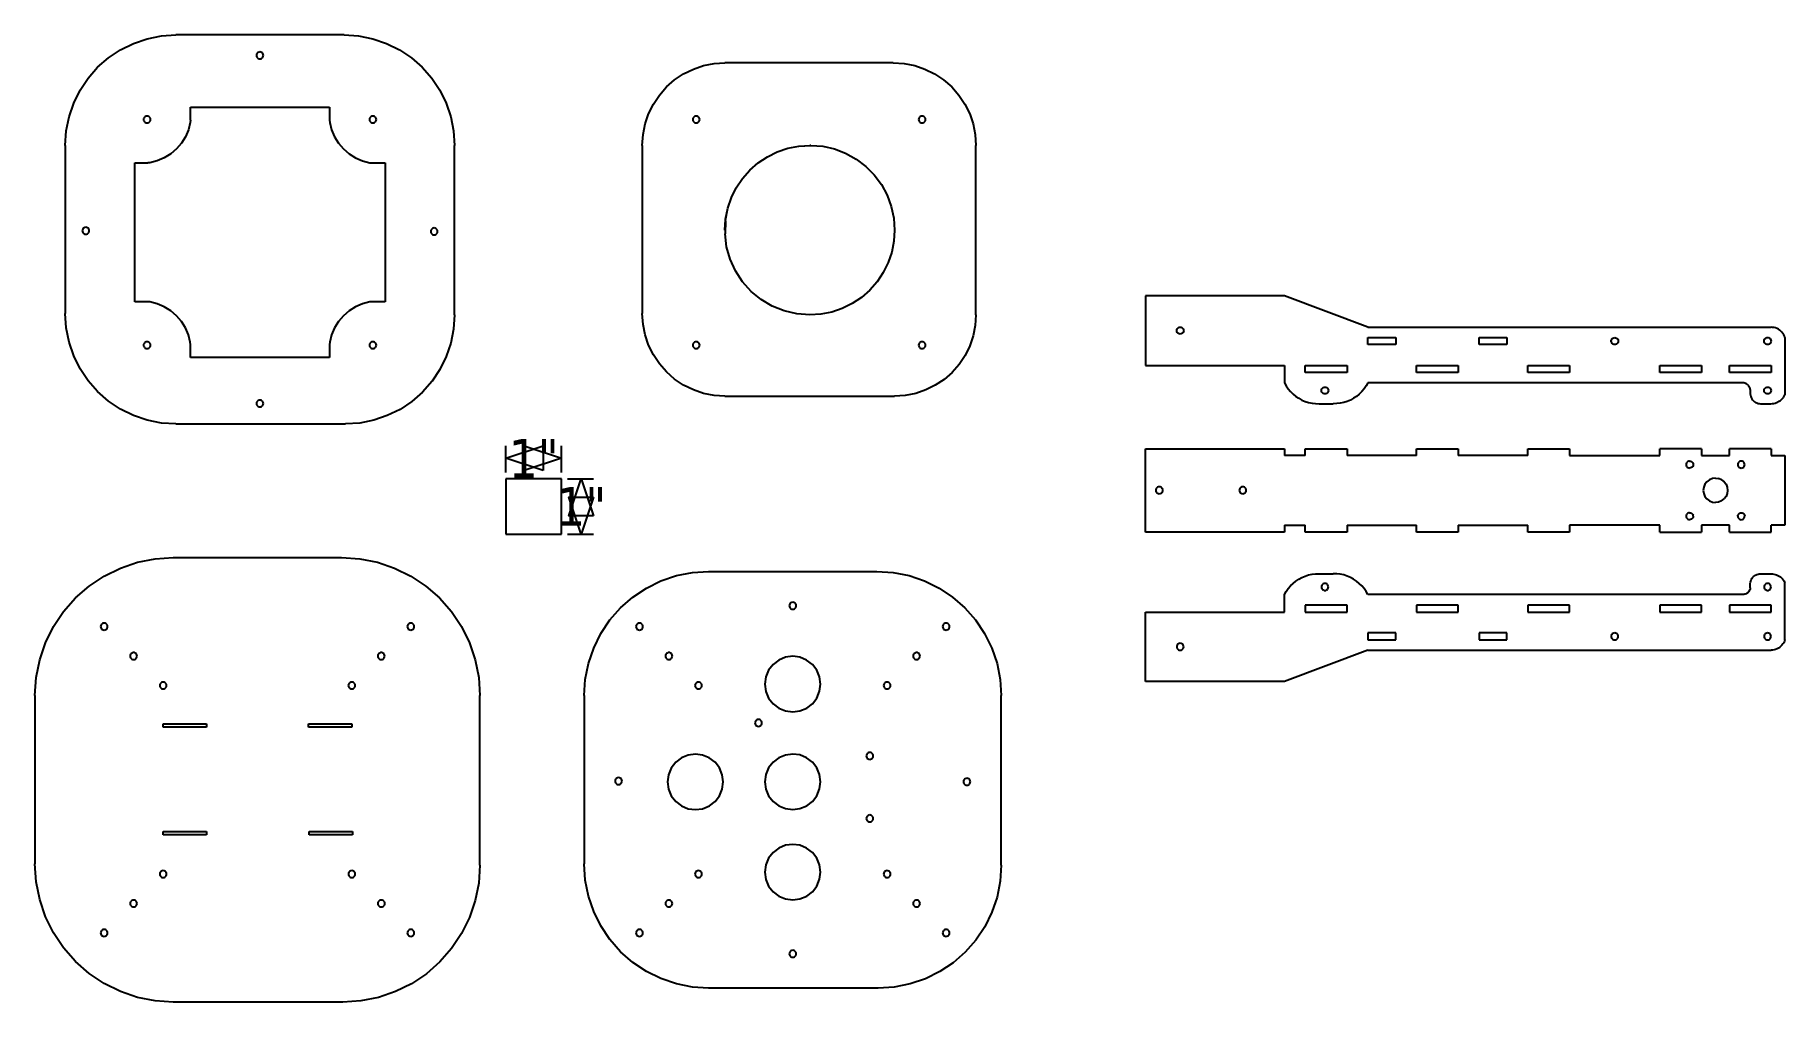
# Model space of a CAD drawing. Extents: x -19.2 to 12.3, y -11.6 to 5.8.
import ezdxf

# ---------------------------------------------------------------- set-up
doc = ezdxf.new("R2010")
doc.units = 0
doc.header["$MEASUREMENT"] = 0
doc.layers.get('0').update_dxf_attribs({"linetype": 'CONTINUOUS'})
doc.styles.add('TAHOMA', font='Tahoma', dxfattribs={"height": 0.2})

msp = doc.modelspace()

# ---------------------------------------------------------------- texts
at = {"color": 250, "char_height": 0.6952, "attachment_point": 7, "style": 'TAHOMA'}
for insert in [(-10.667, -2.19), (-9.812, -3.057)]:
    msp.add_mtext('1"', dxfattribs=dict(at, insert=insert))

# ---------------------------------------------------------------- linework, layer by layer
for p, q in [((-17.415, 5.623), (-17.169, 5.707)), ((-17.169, 5.707), (-16.914, 5.757)), ((-16.914, 5.757), (-16.655, 5.774)), ((-13.627, 5.774), (-16.655, 5.774)), ((-13.627, 5.774), (-13.368, 5.757)), ((-13.368, 5.757), (-13.113, 5.707)), ((-13.113, 5.707), (-12.867, 5.623)), ((-18.059, 5.193), (-17.864, 5.364)), ((-17.864, 5.364), (-17.648, 5.508)), ((-17.648, 5.508), (-17.415, 5.623)), ((-15.201, 5.422), (-15.203, 5.406)), ((-15.203, 5.406), (-15.201, 5.39)), ((-15.195, 5.438), (-15.201, 5.422)), ((-15.201, 5.39), (-15.195, 5.375)), ((-15.185, 5.45), (-15.195, 5.438)), ((-15.195, 5.375), (-15.185, 5.362)), ((-15.172, 5.46), (-15.185, 5.45)), ((-15.185, 5.362), (-15.172, 5.352)), ((-15.157, 5.467), (-15.172, 5.46)), ((-15.172, 5.352), (-15.157, 5.346)), ((-15.141, 5.469), (-15.157, 5.467)), ((-15.125, 5.467), (-15.141, 5.469)), ((-15.11, 5.46), (-15.125, 5.467)), ((-15.125, 5.346), (-15.11, 5.352)), ((-15.097, 5.45), (-15.11, 5.46)), ((-15.11, 5.352), (-15.097, 5.362)), ((-15.087, 5.438), (-15.097, 5.45)), ((-15.097, 5.362), (-15.087, 5.375)), ((-15.081, 5.422), (-15.087, 5.438)), ((-15.087, 5.375), (-15.081, 5.39)), ((-15.078, 5.406), (-15.081, 5.422)), ((-15.081, 5.39), (-15.078, 5.406)), ((-12.867, 5.623), (-12.634, 5.508)), ((-12.634, 5.508), (-12.418, 5.364)), ((-12.418, 5.364), (-12.223, 5.193)), ((-18.23, 4.997), (-18.059, 5.193)), ((-15.157, 5.346), (-15.141, 5.344)), ((-15.141, 5.344), (-15.125, 5.346)), ((-12.223, 5.193), (-12.051, 4.997)), ((-7.684, 4.967), (-7.523, 5.075)), ((-7.523, 5.075), (-7.348, 5.161)), ((-7.348, 5.161), (-7.164, 5.224)), ((-7.164, 5.224), (-6.974, 5.262)), ((-6.974, 5.262), (-6.78, 5.274)), ((-3.752, 5.274), (-6.78, 5.274)), ((-3.752, 5.274), (-3.558, 5.262)), ((-3.558, 5.262), (-3.367, 5.224)), ((-3.367, 5.224), (-3.183, 5.161)), ((-3.183, 5.161), (-3.009, 5.075)), ((-3.009, 5.075), (-2.847, 4.967)), ((-18.49, 4.548), (-18.375, 4.781)), ((-18.375, 4.781), (-18.23, 4.997)), ((-12.051, 4.997), (-11.907, 4.781)), ((-11.907, 4.781), (-11.792, 4.548)), ((-7.959, 4.693), (-7.831, 4.839)), ((-7.831, 4.839), (-7.684, 4.967)), ((-2.847, 4.967), (-2.701, 4.839)), ((-2.701, 4.839), (-2.573, 4.693)), ((-18.573, 4.302), (-18.49, 4.548)), ((-16.391, 4.473), (-13.891, 4.473)), ((-16.391, 4.239), (-16.391, 4.473)), ((-13.891, 4.473), (-13.891, 4.239)), ((-11.792, 4.548), (-11.709, 4.302)), ((-8.153, 4.357), (-8.067, 4.531)), ((-8.067, 4.531), (-7.959, 4.693)), ((-2.573, 4.693), (-2.465, 4.531)), ((-2.465, 4.531), (-2.379, 4.357)), ((-18.624, 4.048), (-18.573, 4.302)), ((-17.232, 4.269), (-17.234, 4.253)), ((-17.234, 4.253), (-17.232, 4.237)), ((-17.225, 4.284), (-17.232, 4.269)), ((-17.232, 4.237), (-17.225, 4.222)), ((-17.215, 4.297), (-17.225, 4.284)), ((-17.225, 4.222), (-17.215, 4.209)), ((-17.202, 4.307), (-17.215, 4.297)), ((-17.215, 4.209), (-17.202, 4.199)), ((-17.187, 4.313), (-17.202, 4.307)), ((-17.202, 4.199), (-17.187, 4.193)), ((-17.171, 4.316), (-17.187, 4.313)), ((-17.187, 4.193), (-17.171, 4.191)), ((-17.155, 4.313), (-17.171, 4.316)), ((-17.171, 4.191), (-17.155, 4.193)), ((-17.14, 4.307), (-17.155, 4.313)), ((-17.155, 4.193), (-17.14, 4.199)), ((-17.127, 4.297), (-17.14, 4.307)), ((-17.14, 4.199), (-17.127, 4.209)), ((-17.117, 4.284), (-17.127, 4.297)), ((-17.127, 4.209), (-17.117, 4.222)), ((-17.111, 4.269), (-17.117, 4.284)), ((-17.117, 4.222), (-17.111, 4.237)), ((-17.109, 4.253), (-17.111, 4.269)), ((-17.111, 4.237), (-17.109, 4.253)), ((-16.394, 4.201), (-16.427, 4.068)), ((-16.391, 4.239), (-16.394, 4.201)), ((-13.891, 4.239), (-13.887, 4.201)), ((-13.887, 4.201), (-13.854, 4.068)), ((-13.171, 4.269), (-13.173, 4.253)), ((-13.173, 4.253), (-13.171, 4.237)), ((-13.165, 4.284), (-13.171, 4.269)), ((-13.171, 4.237), (-13.165, 4.222)), ((-13.155, 4.297), (-13.165, 4.284)), ((-13.165, 4.222), (-13.155, 4.209)), ((-13.142, 4.307), (-13.155, 4.297)), ((-13.155, 4.209), (-13.142, 4.199)), ((-13.127, 4.313), (-13.142, 4.307)), ((-13.142, 4.199), (-13.127, 4.193)), ((-13.111, 4.316), (-13.127, 4.313)), ((-13.127, 4.193), (-13.111, 4.191)), ((-13.094, 4.313), (-13.111, 4.316)), ((-13.111, 4.191), (-13.094, 4.193)), ((-13.079, 4.307), (-13.094, 4.313)), ((-13.094, 4.193), (-13.079, 4.199)), ((-13.066, 4.297), (-13.079, 4.307)), ((-13.079, 4.199), (-13.066, 4.209)), ((-13.056, 4.284), (-13.066, 4.297)), ((-13.066, 4.209), (-13.056, 4.222)), ((-13.05, 4.269), (-13.056, 4.284)), ((-13.056, 4.222), (-13.05, 4.237)), ((-13.048, 4.253), (-13.05, 4.269)), ((-13.05, 4.237), (-13.048, 4.253)), ((-11.709, 4.302), (-11.658, 4.048)), ((-8.253, 3.982), (-8.215, 4.173)), ((-8.215, 4.173), (-8.153, 4.357)), ((-7.357, 4.269), (-7.359, 4.253)), ((-7.359, 4.253), (-7.357, 4.237)), ((-7.35, 4.284), (-7.357, 4.269)), ((-7.357, 4.237), (-7.35, 4.222)), ((-7.34, 4.297), (-7.35, 4.284)), ((-7.35, 4.222), (-7.34, 4.209)), ((-7.327, 4.307), (-7.34, 4.297)), ((-7.34, 4.209), (-7.327, 4.199)), ((-7.312, 4.313), (-7.327, 4.307)), ((-7.327, 4.199), (-7.312, 4.193)), ((-7.296, 4.316), (-7.312, 4.313)), ((-7.312, 4.193), (-7.296, 4.191)), ((-7.28, 4.313), (-7.296, 4.316)), ((-7.296, 4.191), (-7.28, 4.193)), ((-7.265, 4.307), (-7.28, 4.313)), ((-7.28, 4.193), (-7.265, 4.199)), ((-7.252, 4.297), (-7.265, 4.307)), ((-7.265, 4.199), (-7.252, 4.209)), ((-7.242, 4.284), (-7.252, 4.297)), ((-7.252, 4.209), (-7.242, 4.222)), ((-7.236, 4.269), (-7.242, 4.284)), ((-7.242, 4.222), (-7.236, 4.237)), ((-7.234, 4.253), (-7.236, 4.269)), ((-7.236, 4.237), (-7.234, 4.253)), ((-3.296, 4.269), (-3.298, 4.253)), ((-3.298, 4.253), (-3.296, 4.237)), ((-3.29, 4.284), (-3.296, 4.269)), ((-3.296, 4.237), (-3.29, 4.222)), ((-3.28, 4.297), (-3.29, 4.284)), ((-3.29, 4.222), (-3.28, 4.209)), ((-3.267, 4.307), (-3.28, 4.297)), ((-3.28, 4.209), (-3.267, 4.199)), ((-3.252, 4.313), (-3.267, 4.307)), ((-3.267, 4.199), (-3.252, 4.193)), ((-3.236, 4.316), (-3.252, 4.313)), ((-3.252, 4.193), (-3.236, 4.191)), ((-3.219, 4.313), (-3.236, 4.316)), ((-3.236, 4.191), (-3.219, 4.193)), ((-3.204, 4.307), (-3.219, 4.313)), ((-3.219, 4.193), (-3.204, 4.199)), ((-3.191, 4.297), (-3.204, 4.307)), ((-3.204, 4.199), (-3.191, 4.209)), ((-3.181, 4.284), (-3.191, 4.297)), ((-3.191, 4.209), (-3.181, 4.222)), ((-3.175, 4.269), (-3.181, 4.284)), ((-3.181, 4.222), (-3.175, 4.237)), ((-3.173, 4.253), (-3.175, 4.269)), ((-3.175, 4.237), (-3.173, 4.253)), ((-2.379, 4.357), (-2.317, 4.173)), ((-2.317, 4.173), (-2.279, 3.982)), ((-18.641, 3.788), (-18.624, 4.048)), ((-18.641, 3.788), (-18.641, 0.761)), ((-16.552, 3.826), (-16.641, 3.723)), ((-16.48, 3.942), (-16.552, 3.826)), ((-16.427, 4.068), (-16.48, 3.942)), ((-13.854, 4.068), (-13.801, 3.942)), ((-13.801, 3.942), (-13.73, 3.826)), ((-13.73, 3.826), (-13.641, 3.723)), ((-11.658, 4.048), (-11.641, 3.788)), ((-11.641, 0.737), (-11.641, 3.788)), ((-8.266, 3.788), (-8.253, 3.982)), ((-8.266, 3.788), (-8.266, 0.761)), ((-5.453, 3.775), (-5.237, 3.788)), ((-5.453, 3.775), (-5.254, 3.788)), ((-5.237, 3.788), (-5.254, 3.788)), ((-5.237, 3.788), (-5.022, 3.771)), ((-2.279, 3.982), (-2.266, 3.788)), ((-2.266, 0.737), (-2.266, 3.788)), ((-17.391, 0.973), (-17.391, 3.473)), ((-17.391, 3.473), (-17.157, 3.473)), ((-17.119, 3.476), (-17.157, 3.473)), ((-16.986, 3.509), (-17.119, 3.476)), ((-16.861, 3.562), (-16.986, 3.509)), ((-16.745, 3.634), (-16.861, 3.562)), ((-16.641, 3.723), (-16.745, 3.634)), ((-13.641, 3.723), (-13.537, 3.634)), ((-13.537, 3.634), (-13.421, 3.562)), ((-13.421, 3.562), (-13.295, 3.509)), ((-13.295, 3.509), (-13.163, 3.476)), ((-13.163, 3.476), (-13.125, 3.473)), ((-13.125, 3.473), (-12.891, 3.473)), ((-12.891, 3.473), (-12.891, 0.973)), ((-6.333, 3.342), (-6.183, 3.473)), ((-6.183, 3.473), (-6.017, 3.584)), ((-6.017, 3.584), (-5.838, 3.672)), ((-5.838, 3.672), (-5.649, 3.736)), ((-5.649, 3.736), (-5.453, 3.775)), ((-5.022, 3.771), (-4.811, 3.723)), ((-4.811, 3.723), (-4.609, 3.646)), ((-4.609, 3.646), (-4.42, 3.541)), ((-4.42, 3.541), (-4.248, 3.41)), ((-6.575, 3.026), (-6.464, 3.192)), ((-6.464, 3.192), (-6.333, 3.342)), ((-4.248, 3.41), (-4.096, 3.256)), ((-4.096, 3.256), (-3.967, 3.083)), ((-6.728, 2.658), (-6.664, 2.847)), ((-6.664, 2.847), (-6.575, 3.026)), ((-3.967, 3.083), (-3.864, 2.892)), ((-3.864, 2.892), (-3.789, 2.69)), ((-6.768, 2.444), (-6.728, 2.658)), ((-6.767, 2.462), (-6.728, 2.658)), ((-3.789, 2.69), (-3.743, 2.478)), ((-18.333, 2.268), (-18.335, 2.252)), ((-18.335, 2.252), (-18.333, 2.236)), ((-18.327, 2.283), (-18.333, 2.268)), ((-18.333, 2.236), (-18.327, 2.221)), ((-18.317, 2.296), (-18.327, 2.283)), ((-18.327, 2.221), (-18.317, 2.208)), ((-18.304, 2.306), (-18.317, 2.296)), ((-18.317, 2.208), (-18.304, 2.198)), ((-18.289, 2.312), (-18.304, 2.306)), ((-18.273, 2.314), (-18.289, 2.312)), ((-18.257, 2.312), (-18.273, 2.314)), ((-18.242, 2.306), (-18.257, 2.312)), ((-18.229, 2.296), (-18.242, 2.306)), ((-18.242, 2.198), (-18.229, 2.208)), ((-18.219, 2.283), (-18.229, 2.296)), ((-18.229, 2.208), (-18.219, 2.221)), ((-18.212, 2.268), (-18.219, 2.283)), ((-18.219, 2.221), (-18.212, 2.236)), ((-18.21, 2.252), (-18.212, 2.268)), ((-18.212, 2.236), (-18.21, 2.252)), ((-12.069, 2.255), (-12.071, 2.239)), ((-12.071, 2.239), (-12.069, 2.223)), ((-12.063, 2.27), (-12.069, 2.255)), ((-12.069, 2.223), (-12.063, 2.208)), ((-12.053, 2.283), (-12.063, 2.27)), ((-12.063, 2.208), (-12.053, 2.195)), ((-12.04, 2.293), (-12.053, 2.283)), ((-12.025, 2.3), (-12.04, 2.293)), ((-12.009, 2.302), (-12.025, 2.3)), ((-11.992, 2.3), (-12.009, 2.302)), ((-11.977, 2.293), (-11.992, 2.3)), ((-11.964, 2.283), (-11.977, 2.293)), ((-11.955, 2.27), (-11.964, 2.283)), ((-11.964, 2.195), (-11.955, 2.208)), ((-11.948, 2.255), (-11.955, 2.27)), ((-11.955, 2.208), (-11.948, 2.223)), ((-11.946, 2.239), (-11.948, 2.255)), ((-11.948, 2.223), (-11.946, 2.239)), ((-6.78, 2.263), (-6.773, 2.373)), ((-6.771, 2.429), (-6.778, 2.196)), ((-6.773, 2.373), (-6.768, 2.444)), ((-6.771, 2.429), (-6.768, 2.444)), ((-6.768, 2.444), (-6.767, 2.462)), ((-3.743, 2.478), (-3.728, 2.263)), ((-3.728, 2.263), (-3.741, 2.064)), ((-18.304, 2.198), (-18.289, 2.191)), ((-18.289, 2.191), (-18.273, 2.189)), ((-18.273, 2.189), (-18.257, 2.191)), ((-18.257, 2.191), (-18.242, 2.198)), ((-12.053, 2.195), (-12.04, 2.185)), ((-12.04, 2.185), (-12.025, 2.179)), ((-12.025, 2.179), (-12.009, 2.177)), ((-12.009, 2.177), (-11.992, 2.179)), ((-11.992, 2.179), (-11.977, 2.185)), ((-11.977, 2.185), (-11.964, 2.195)), ((-6.75, 1.965), (-6.778, 2.196)), ((-6.688, 1.741), (-6.75, 1.965)), ((-3.741, 2.064), (-3.78, 1.868)), ((-6.592, 1.529), (-6.688, 1.741)), ((-3.844, 1.679), (-3.932, 1.5)), ((-3.78, 1.868), (-3.844, 1.679)), ((-6.464, 1.334), (-6.592, 1.529)), ((-6.309, 1.161), (-6.464, 1.334)), ((-4.043, 1.334), (-4.175, 1.184)), ((-3.932, 1.5), (-4.043, 1.334)), ((-17.157, 0.973), (-17.391, 0.973)), ((-17.119, 0.97), (-17.157, 0.973)), ((-16.986, 0.937), (-17.119, 0.97)), ((-13.163, 0.97), (-13.295, 0.937)), ((-13.125, 0.973), (-13.163, 0.97)), ((-12.891, 0.973), (-13.125, 0.973)), ((-6.129, 1.013), (-6.309, 1.161)), ((-5.929, 0.894), (-6.129, 1.013)), ((-4.325, 1.052), (-4.491, 0.941)), ((-4.175, 1.184), (-4.325, 1.052)), ((0.781, 1.079), (0.781, -0.171)), ((3.281, 1.079), (0.781, 1.079)), ((4.781, 0.515), (3.281, 1.079)), ((-18.624, 0.502), (-18.641, 0.761)), ((-16.861, 0.884), (-16.986, 0.937)), ((-16.745, 0.812), (-16.861, 0.884)), ((-16.641, 0.723), (-16.745, 0.812)), ((-16.552, 0.62), (-16.641, 0.723)), ((-13.641, 0.723), (-13.73, 0.62)), ((-13.537, 0.812), (-13.641, 0.723)), ((-13.421, 0.884), (-13.537, 0.812)), ((-13.295, 0.937), (-13.421, 0.884)), ((-11.641, 0.737), (-11.658, 0.481)), ((-8.253, 0.567), (-8.266, 0.761)), ((-5.713, 0.808), (-5.929, 0.894)), ((-5.486, 0.755), (-5.713, 0.808)), ((-5.254, 0.737), (-5.486, 0.755)), ((-5.055, 0.75), (-5.254, 0.737)), ((-4.859, 0.789), (-5.055, 0.75)), ((-4.67, 0.853), (-4.859, 0.789)), ((-4.491, 0.941), (-4.67, 0.853)), ((-2.266, 0.737), (-2.278, 0.546)), ((-18.573, 0.247), (-18.624, 0.502)), ((-16.48, 0.504), (-16.552, 0.62)), ((-16.427, 0.378), (-16.48, 0.504)), ((-16.394, 0.245), (-16.427, 0.378)), ((-13.854, 0.378), (-13.887, 0.245)), ((-13.801, 0.504), (-13.854, 0.378)), ((-13.73, 0.62), (-13.801, 0.504)), ((-11.658, 0.481), (-11.708, 0.229)), ((-8.215, 0.377), (-8.253, 0.567)), ((-8.153, 0.193), (-8.215, 0.377)), ((-2.316, 0.359), (-2.377, 0.178)), ((-2.278, 0.546), (-2.316, 0.359)), ((1.344, 0.454), (1.346, 0.47)), ((1.346, 0.438), (1.344, 0.454)), ((1.346, 0.47), (1.352, 0.485)), ((1.352, 0.423), (1.346, 0.438)), ((1.352, 0.485), (1.362, 0.498)), ((1.362, 0.41), (1.352, 0.423)), ((1.362, 0.498), (1.375, 0.508)), ((1.375, 0.4), (1.362, 0.41)), ((1.375, 0.508), (1.39, 0.515)), ((1.39, 0.394), (1.375, 0.4)), ((1.39, 0.515), (1.406, 0.517)), ((1.406, 0.392), (1.39, 0.394)), ((1.406, 0.517), (1.422, 0.515)), ((1.422, 0.394), (1.406, 0.392)), ((1.422, 0.515), (1.437, 0.508)), ((1.437, 0.4), (1.422, 0.394)), ((1.437, 0.508), (1.45, 0.498)), ((1.45, 0.41), (1.437, 0.4)), ((1.45, 0.498), (1.46, 0.485)), ((1.46, 0.423), (1.45, 0.41)), ((1.46, 0.485), (1.467, 0.47)), ((1.467, 0.438), (1.46, 0.423)), ((1.467, 0.47), (1.469, 0.454)), ((1.469, 0.454), (1.467, 0.438)), ((4.781, 0.515), (12.031, 0.515)), ((4.781, 0.329), (5.281, 0.329)), ((4.781, 0.204), (4.781, 0.329)), ((5.281, 0.329), (5.281, 0.204)), ((6.781, 0.329), (7.281, 0.329)), ((6.781, 0.204), (6.781, 0.329)), ((7.281, 0.329), (7.281, 0.204)), ((9.175, 0.311), (9.187, 0.321)), ((9.187, 0.321), (9.203, 0.327)), ((9.203, 0.327), (9.219, 0.329)), ((9.219, 0.329), (9.235, 0.327)), ((9.235, 0.327), (9.25, 0.321)), ((9.25, 0.321), (9.263, 0.311)), ((11.925, 0.312), (11.937, 0.321)), ((11.937, 0.321), (11.953, 0.328)), ((11.953, 0.328), (11.969, 0.33)), ((11.969, 0.33), (11.985, 0.328)), ((11.985, 0.328), (12, 0.321)), ((12, 0.321), (12.013, 0.312)), ((12.059, 0.513), (12.031, 0.515)), ((12.086, 0.509), (12.059, 0.513)), ((12.113, 0.502), (12.086, 0.509)), ((12.139, 0.491), (12.113, 0.502)), ((12.164, 0.479), (12.139, 0.491)), ((12.187, 0.463), (12.164, 0.479)), ((12.208, 0.446), (12.187, 0.463)), ((12.227, 0.426), (12.208, 0.446)), ((12.245, 0.404), (12.227, 0.426)), ((12.259, 0.381), (12.245, 0.404)), ((12.272, 0.356), (12.259, 0.381)), ((12.281, 0.33), (12.272, 0.356)), ((12.281, 0.33), (12.281, -0.702)), ((-18.49, 0.001), (-18.573, 0.247)), ((-18.375, -0.232), (-18.49, 0.001)), ((-17.232, 0.209), (-17.234, 0.193)), ((-17.234, 0.193), (-17.232, 0.177)), ((-17.225, 0.224), (-17.232, 0.209)), ((-17.232, 0.177), (-17.225, 0.162)), ((-17.215, 0.237), (-17.225, 0.224)), ((-17.225, 0.162), (-17.215, 0.149)), ((-17.202, 0.247), (-17.215, 0.237)), ((-17.215, 0.149), (-17.202, 0.139)), ((-17.187, 0.253), (-17.202, 0.247)), ((-17.202, 0.139), (-17.187, 0.133)), ((-17.171, 0.255), (-17.187, 0.253)), ((-17.187, 0.133), (-17.171, 0.131)), ((-17.155, 0.253), (-17.171, 0.255)), ((-17.171, 0.131), (-17.155, 0.133)), ((-17.14, 0.247), (-17.155, 0.253)), ((-17.155, 0.133), (-17.14, 0.139)), ((-17.127, 0.237), (-17.14, 0.247)), ((-17.14, 0.139), (-17.127, 0.149)), ((-17.117, 0.224), (-17.127, 0.237)), ((-17.127, 0.149), (-17.117, 0.162)), ((-17.111, 0.209), (-17.117, 0.224)), ((-17.117, 0.162), (-17.111, 0.177)), ((-17.109, 0.193), (-17.111, 0.209)), ((-17.111, 0.177), (-17.109, 0.193)), ((-16.391, 0.207), (-16.394, 0.245)), ((-16.391, -0.027), (-16.391, 0.207)), ((-13.887, 0.245), (-13.891, 0.207)), ((-13.891, 0.207), (-13.891, -0.027)), ((-13.171, 0.209), (-13.173, 0.193)), ((-13.173, 0.193), (-13.171, 0.177)), ((-13.165, 0.224), (-13.171, 0.209)), ((-13.171, 0.177), (-13.165, 0.162)), ((-13.155, 0.237), (-13.165, 0.224)), ((-13.165, 0.162), (-13.155, 0.149)), ((-13.142, 0.247), (-13.155, 0.237)), ((-13.155, 0.149), (-13.142, 0.139)), ((-13.127, 0.253), (-13.142, 0.247)), ((-13.142, 0.139), (-13.127, 0.133)), ((-13.111, 0.255), (-13.127, 0.253)), ((-13.127, 0.133), (-13.111, 0.131)), ((-13.094, 0.253), (-13.111, 0.255)), ((-13.111, 0.131), (-13.094, 0.133)), ((-13.079, 0.247), (-13.094, 0.253)), ((-13.094, 0.133), (-13.079, 0.139)), ((-13.066, 0.237), (-13.079, 0.247)), ((-13.079, 0.139), (-13.066, 0.149)), ((-13.056, 0.224), (-13.066, 0.237)), ((-13.066, 0.149), (-13.056, 0.162)), ((-13.05, 0.209), (-13.056, 0.224)), ((-13.056, 0.162), (-13.05, 0.177)), ((-13.048, 0.193), (-13.05, 0.209)), ((-13.05, 0.177), (-13.048, 0.193)), ((-11.708, 0.229), (-11.79, -0.014)), ((-8.067, 0.018), (-8.153, 0.193)), ((-7.959, -0.143), (-8.067, 0.018)), ((-7.357, 0.209), (-7.359, 0.193)), ((-7.359, 0.193), (-7.357, 0.177)), ((-7.35, 0.224), (-7.357, 0.209)), ((-7.357, 0.177), (-7.35, 0.162)), ((-7.34, 0.237), (-7.35, 0.224)), ((-7.35, 0.162), (-7.34, 0.149)), ((-7.327, 0.247), (-7.34, 0.237)), ((-7.34, 0.149), (-7.327, 0.139)), ((-7.312, 0.253), (-7.327, 0.247)), ((-7.327, 0.139), (-7.312, 0.133)), ((-7.296, 0.255), (-7.312, 0.253)), ((-7.312, 0.133), (-7.296, 0.131)), ((-7.28, 0.253), (-7.296, 0.255)), ((-7.296, 0.131), (-7.28, 0.133)), ((-7.265, 0.247), (-7.28, 0.253)), ((-7.28, 0.133), (-7.265, 0.139)), ((-7.252, 0.237), (-7.265, 0.247)), ((-7.265, 0.139), (-7.252, 0.149)), ((-7.242, 0.224), (-7.252, 0.237)), ((-7.252, 0.149), (-7.242, 0.162)), ((-7.236, 0.209), (-7.242, 0.224)), ((-7.242, 0.162), (-7.236, 0.177)), ((-7.234, 0.193), (-7.236, 0.209)), ((-7.236, 0.177), (-7.234, 0.193)), ((-3.296, 0.209), (-3.298, 0.193)), ((-3.298, 0.193), (-3.296, 0.177)), ((-3.29, 0.224), (-3.296, 0.209)), ((-3.296, 0.177), (-3.29, 0.162)), ((-3.28, 0.237), (-3.29, 0.224)), ((-3.29, 0.162), (-3.28, 0.149)), ((-3.267, 0.247), (-3.28, 0.237)), ((-3.28, 0.149), (-3.267, 0.139)), ((-3.252, 0.253), (-3.267, 0.247)), ((-3.267, 0.139), (-3.252, 0.133)), ((-3.236, 0.255), (-3.252, 0.253)), ((-3.252, 0.133), (-3.236, 0.131)), ((-3.219, 0.253), (-3.236, 0.255)), ((-3.236, 0.131), (-3.219, 0.133)), ((-3.204, 0.247), (-3.219, 0.253)), ((-3.219, 0.133), (-3.204, 0.139)), ((-3.191, 0.237), (-3.204, 0.247)), ((-3.204, 0.139), (-3.191, 0.149)), ((-3.181, 0.224), (-3.191, 0.237)), ((-3.191, 0.149), (-3.181, 0.162)), ((-3.175, 0.209), (-3.181, 0.224)), ((-3.181, 0.162), (-3.175, 0.177)), ((-3.173, 0.193), (-3.175, 0.209)), ((-3.175, 0.177), (-3.173, 0.193)), ((-2.462, 0.006), (-2.568, -0.153)), ((-2.377, 0.178), (-2.462, 0.006)), ((5.281, 0.204), (4.781, 0.204)), ((7.281, 0.204), (6.781, 0.204)), ((9.156, 0.267), (9.158, 0.283)), ((9.158, 0.251), (9.156, 0.267)), ((9.158, 0.283), (9.165, 0.298)), ((9.165, 0.236), (9.158, 0.251)), ((9.165, 0.298), (9.175, 0.311)), ((9.175, 0.223), (9.165, 0.236)), ((9.187, 0.213), (9.175, 0.223)), ((9.203, 0.206), (9.187, 0.213)), ((9.219, 0.204), (9.203, 0.206)), ((9.235, 0.206), (9.219, 0.204)), ((9.25, 0.213), (9.235, 0.206)), ((9.263, 0.223), (9.25, 0.213)), ((9.263, 0.311), (9.273, 0.298)), ((9.273, 0.236), (9.263, 0.223)), ((9.273, 0.298), (9.279, 0.283)), ((9.279, 0.251), (9.273, 0.236)), ((9.279, 0.283), (9.281, 0.267)), ((9.281, 0.267), (9.279, 0.251)), ((11.906, 0.267), (11.908, 0.284)), ((11.908, 0.251), (11.906, 0.267)), ((11.908, 0.284), (11.915, 0.299)), ((11.915, 0.236), (11.908, 0.251)), ((11.915, 0.299), (11.925, 0.312)), ((11.925, 0.223), (11.915, 0.236)), ((11.937, 0.213), (11.925, 0.223)), ((11.953, 0.207), (11.937, 0.213)), ((11.969, 0.205), (11.953, 0.207)), ((11.985, 0.207), (11.969, 0.205)), ((12, 0.213), (11.985, 0.207)), ((12.013, 0.223), (12, 0.213)), ((12.013, 0.312), (12.023, 0.299)), ((12.023, 0.236), (12.013, 0.223)), ((12.023, 0.299), (12.029, 0.284)), ((12.029, 0.251), (12.023, 0.236)), ((12.029, 0.284), (12.031, 0.267)), ((12.031, 0.267), (12.029, 0.251)), ((-18.23, -0.448), (-18.375, -0.232)), ((-13.891, -0.027), (-16.391, -0.027)), ((-11.904, -0.244), (-12.046, -0.457)), ((-11.79, -0.014), (-11.904, -0.244)), ((-7.831, -0.289), (-7.959, -0.143)), ((-7.684, -0.418), (-7.831, -0.289)), ((-2.694, -0.297), (-2.838, -0.423)), ((-2.568, -0.153), (-2.694, -0.297)), ((0.781, -0.171), (3.281, -0.171)), ((3.281, -0.171), (3.281, -0.485)), ((3.656, -0.171), (4.406, -0.171)), ((3.656, -0.296), (3.656, -0.171)), ((4.406, -0.296), (3.656, -0.296)), ((4.406, -0.171), (4.406, -0.296)), ((5.656, -0.296), (5.656, -0.171)), ((5.656, -0.171), (6.406, -0.171)), ((6.406, -0.296), (5.656, -0.296)), ((6.406, -0.171), (6.406, -0.296)), ((7.656, -0.171), (8.406, -0.171)), ((7.656, -0.296), (7.656, -0.171)), ((8.406, -0.296), (7.656, -0.296)), ((8.406, -0.171), (8.406, -0.296)), ((10.031, -0.171), (10.781, -0.171)), ((10.031, -0.296), (10.031, -0.171)), ((10.781, -0.296), (10.031, -0.296)), ((10.781, -0.171), (10.781, -0.296)), ((11.281, -0.296), (11.281, -0.171)), ((11.281, -0.171), (12.031, -0.171)), ((12.031, -0.296), (11.281, -0.296)), ((12.031, -0.171), (12.031, -0.296)), ((-18.059, -0.643), (-18.23, -0.448)), ((-12.046, -0.457), (-12.216, -0.65)), ((-7.523, -0.526), (-7.684, -0.418)), ((-7.348, -0.612), (-7.523, -0.526)), ((-7.164, -0.674), (-7.348, -0.612)), ((-3.168, -0.613), (-3.349, -0.675)), ((-2.997, -0.529), (-3.168, -0.613)), ((-2.838, -0.423), (-2.997, -0.529)), ((3.281, -0.485), (3.313, -0.541)), ((3.313, -0.541), (3.349, -0.594)), ((3.349, -0.594), (3.391, -0.643)), ((3.946, -0.622), (3.948, -0.606)), ((3.948, -0.638), (3.946, -0.622)), ((3.948, -0.606), (3.954, -0.591)), ((3.954, -0.591), (3.964, -0.578)), ((3.964, -0.578), (3.977, -0.568)), ((3.977, -0.568), (3.992, -0.562)), ((3.992, -0.562), (4.009, -0.56)), ((4.009, -0.56), (4.025, -0.562)), ((4.025, -0.562), (4.04, -0.568)), ((4.04, -0.568), (4.053, -0.578)), ((4.053, -0.578), (4.063, -0.591)), ((4.063, -0.591), (4.069, -0.606)), ((4.069, -0.606), (4.071, -0.622)), ((4.071, -0.622), (4.069, -0.638)), ((4.713, -0.594), (4.672, -0.643)), ((4.75, -0.541), (4.713, -0.594)), ((4.781, -0.485), (4.75, -0.541)), ((11.521, -0.485), (4.781, -0.485)), ((11.539, -0.486), (11.521, -0.485)), ((11.557, -0.49), (11.539, -0.486)), ((11.573, -0.496), (11.557, -0.49)), ((11.589, -0.504), (11.573, -0.496)), ((11.604, -0.514), (11.589, -0.504)), ((11.617, -0.525), (11.604, -0.514)), ((11.629, -0.539), (11.617, -0.525)), ((11.639, -0.554), (11.629, -0.539)), ((11.647, -0.57), (11.639, -0.554)), ((11.652, -0.587), (11.647, -0.57)), ((11.655, -0.604), (11.652, -0.587)), ((11.655, -0.604), (11.656, -0.622)), ((11.656, -0.622), (11.656, -0.682)), ((11.906, -0.622), (11.908, -0.606)), ((11.908, -0.638), (11.906, -0.622)), ((11.908, -0.606), (11.915, -0.591)), ((11.915, -0.591), (11.925, -0.578)), ((11.925, -0.578), (11.937, -0.568)), ((11.937, -0.568), (11.953, -0.562)), ((11.953, -0.562), (11.969, -0.56)), ((11.969, -0.56), (11.985, -0.562)), ((11.985, -0.562), (12, -0.568)), ((12, -0.568), (12.013, -0.578)), ((12.013, -0.578), (12.023, -0.591)), ((12.023, -0.591), (12.029, -0.606)), ((12.029, -0.606), (12.031, -0.622)), ((12.031, -0.622), (12.029, -0.638)), ((-17.864, -0.814), (-18.059, -0.643)), ((-17.648, -0.959), (-17.864, -0.814)), ((-15.201, -0.841), (-15.203, -0.857)), ((-15.203, -0.857), (-15.201, -0.873)), ((-15.195, -0.826), (-15.201, -0.841)), ((-15.201, -0.873), (-15.195, -0.888)), ((-15.185, -0.813), (-15.195, -0.826)), ((-15.195, -0.888), (-15.185, -0.901)), ((-15.172, -0.803), (-15.185, -0.813)), ((-15.185, -0.901), (-15.172, -0.911)), ((-15.157, -0.797), (-15.172, -0.803)), ((-15.172, -0.911), (-15.157, -0.917)), ((-15.141, -0.794), (-15.157, -0.797)), ((-15.157, -0.917), (-15.141, -0.919)), ((-15.125, -0.797), (-15.141, -0.794)), ((-15.141, -0.919), (-15.125, -0.917)), ((-15.11, -0.803), (-15.125, -0.797)), ((-15.125, -0.917), (-15.11, -0.911)), ((-15.097, -0.813), (-15.11, -0.803)), ((-15.11, -0.911), (-15.097, -0.901)), ((-15.087, -0.826), (-15.097, -0.813)), ((-15.097, -0.901), (-15.087, -0.888)), ((-15.081, -0.841), (-15.087, -0.826)), ((-15.087, -0.888), (-15.081, -0.873)), ((-15.078, -0.857), (-15.081, -0.841)), ((-15.081, -0.873), (-15.078, -0.857)), ((-12.409, -0.819), (-12.622, -0.962)), ((-12.216, -0.65), (-12.409, -0.819)), ((-6.974, -0.712), (-7.164, -0.674)), ((-6.78, -0.725), (-6.974, -0.712)), ((-6.78, -0.725), (-3.728, -0.725)), ((-3.537, -0.712), (-3.728, -0.725)), ((-3.349, -0.675), (-3.537, -0.712)), ((3.391, -0.643), (3.436, -0.687)), ((3.436, -0.687), (3.486, -0.728)), ((3.486, -0.728), (3.539, -0.763)), ((3.539, -0.763), (3.596, -0.794)), ((3.596, -0.794), (3.655, -0.819)), ((3.655, -0.819), (3.716, -0.838)), ((3.716, -0.838), (3.779, -0.851)), ((3.779, -0.851), (3.842, -0.859)), ((3.842, -0.859), (3.906, -0.86)), ((3.906, -0.86), (4.156, -0.86)), ((3.954, -0.653), (3.948, -0.638)), ((3.964, -0.666), (3.954, -0.653)), ((3.977, -0.676), (3.964, -0.666)), ((3.992, -0.682), (3.977, -0.676)), ((4.009, -0.685), (3.992, -0.682)), ((4.025, -0.682), (4.009, -0.685)), ((4.04, -0.676), (4.025, -0.682)), ((4.053, -0.666), (4.04, -0.676)), ((4.063, -0.653), (4.053, -0.666)), ((4.069, -0.638), (4.063, -0.653)), ((4.22, -0.859), (4.156, -0.86)), ((4.284, -0.851), (4.22, -0.859)), ((4.347, -0.838), (4.284, -0.851)), ((4.408, -0.819), (4.347, -0.838)), ((4.467, -0.794), (4.408, -0.819)), ((4.523, -0.763), (4.467, -0.794)), ((4.576, -0.728), (4.523, -0.763)), ((4.626, -0.687), (4.576, -0.728)), ((4.672, -0.643), (4.626, -0.687)), ((11.656, -0.682), (11.659, -0.706)), ((11.659, -0.706), (11.664, -0.729)), ((11.664, -0.729), (11.673, -0.751)), ((11.673, -0.751), (11.684, -0.772)), ((11.684, -0.772), (11.698, -0.791)), ((11.698, -0.791), (11.714, -0.809)), ((11.714, -0.809), (11.732, -0.824)), ((11.732, -0.824), (11.752, -0.837)), ((11.752, -0.837), (11.773, -0.847)), ((11.773, -0.847), (11.796, -0.854)), ((11.796, -0.854), (11.819, -0.859)), ((11.819, -0.859), (11.843, -0.86)), ((11.843, -0.86), (12.029, -0.86)), ((11.915, -0.653), (11.908, -0.638)), ((11.925, -0.666), (11.915, -0.653)), ((11.937, -0.676), (11.925, -0.666)), ((11.953, -0.682), (11.937, -0.676)), ((11.969, -0.685), (11.953, -0.682)), ((11.985, -0.682), (11.969, -0.685)), ((12, -0.676), (11.985, -0.682)), ((12.013, -0.666), (12, -0.676)), ((12.023, -0.653), (12.013, -0.666)), ((12.029, -0.638), (12.023, -0.653)), ((12.029, -0.86), (12.055, -0.859)), ((12.055, -0.859), (12.081, -0.855)), ((12.081, -0.855), (12.107, -0.849)), ((12.107, -0.849), (12.131, -0.841)), ((12.131, -0.841), (12.155, -0.83)), ((12.155, -0.83), (12.178, -0.817)), ((12.178, -0.817), (12.199, -0.802)), ((12.199, -0.802), (12.219, -0.786)), ((12.219, -0.786), (12.238, -0.767)), ((12.238, -0.767), (12.254, -0.747)), ((12.254, -0.747), (12.269, -0.725)), ((12.269, -0.725), (12.281, -0.702)), ((-17.415, -1.073), (-17.648, -0.959)), ((-17.169, -1.157), (-17.415, -1.073)), ((-16.914, -1.208), (-17.169, -1.157)), ((-16.655, -1.225), (-16.914, -1.208)), ((-16.655, -1.225), (-13.603, -1.225)), ((-13.347, -1.208), (-13.603, -1.225)), ((-13.095, -1.158), (-13.347, -1.208)), ((-12.852, -1.075), (-13.095, -1.158)), ((-12.622, -0.962), (-12.852, -1.075)), ((0.781, -1.67), (3.281, -1.67)), ((0.781, -3.17), (0.781, -1.67)), ((3.281, -1.67), (3.281, -1.795)), ((3.656, -1.795), (3.281, -1.795)), ((3.656, -1.795), (3.656, -1.67)), ((3.656, -1.67), (4.406, -1.67)), ((4.406, -1.67), (4.406, -1.795)), ((5.656, -1.795), (4.406, -1.795)), ((5.656, -1.795), (5.656, -1.67)), ((5.656, -1.67), (6.406, -1.67)), ((6.406, -1.67), (6.406, -1.795)), ((7.656, -1.795), (6.406, -1.795)), ((7.656, -1.795), (7.656, -1.67)), ((7.656, -1.67), (8.406, -1.67)), ((8.406, -1.67), (8.406, -1.795)), ((8.406, -1.795), (10.031, -1.795)), ((10.031, -1.795), (10.031, -1.67)), ((10.781, -1.67), (10.031, -1.67)), ((10.781, -1.67), (10.781, -1.795)), ((10.781, -1.795), (11.281, -1.795)), ((11.281, -1.795), (11.281, -1.67)), ((12.031, -1.67), (11.281, -1.67)), ((12.031, -1.67), (12.031, -1.795)), ((12.031, -1.795), (12.281, -1.795)), ((12.281, -1.795), (12.281, -3.045)), ((10.507, -1.94), (10.505, -1.956)), ((10.505, -1.956), (10.507, -1.972)), ((10.513, -1.925), (10.507, -1.94)), ((10.507, -1.972), (10.513, -1.988)), ((10.523, -1.912), (10.513, -1.925)), ((10.513, -1.988), (10.523, -2)), ((10.536, -1.902), (10.523, -1.912)), ((10.523, -2), (10.536, -2.01)), ((10.551, -1.896), (10.536, -1.902)), ((10.536, -2.01), (10.551, -2.017)), ((10.567, -1.894), (10.551, -1.896)), ((10.551, -2.017), (10.567, -2.019)), ((10.567, -1.894), (10.583, -1.896)), ((10.583, -2.017), (10.567, -2.019)), ((10.583, -1.896), (10.598, -1.902)), ((10.598, -2.01), (10.583, -2.017)), ((10.598, -1.902), (10.611, -1.912)), ((10.611, -2), (10.598, -2.01)), ((10.611, -1.912), (10.621, -1.925)), ((10.621, -1.988), (10.611, -2)), ((10.621, -1.925), (10.628, -1.94)), ((10.628, -1.972), (10.621, -1.988)), ((10.628, -1.94), (10.63, -1.956)), ((10.63, -1.956), (10.628, -1.972)), ((11.031, -2.202), (10.975, -2.209)), ((11.031, -2.202), (11.088, -2.209)), ((11.435, -1.94), (11.433, -1.956)), ((11.433, -1.956), (11.435, -1.972)), ((11.441, -1.925), (11.435, -1.94)), ((11.435, -1.972), (11.441, -1.988)), ((11.451, -1.912), (11.441, -1.925)), ((11.441, -1.988), (11.451, -2)), ((11.464, -1.902), (11.451, -1.912)), ((11.451, -2), (11.464, -2.01)), ((11.479, -1.896), (11.464, -1.902)), ((11.464, -2.01), (11.479, -2.017)), ((11.495, -1.894), (11.479, -1.896)), ((11.479, -2.017), (11.495, -2.019)), ((11.511, -1.896), (11.495, -1.894)), ((11.495, -2.019), (11.511, -2.017)), ((11.527, -1.902), (11.511, -1.896)), ((11.511, -2.017), (11.527, -2.01)), ((11.539, -1.912), (11.527, -1.902)), ((11.527, -2.01), (11.539, -2)), ((11.549, -1.925), (11.539, -1.912)), ((11.539, -2), (11.549, -1.988)), ((11.556, -1.94), (11.549, -1.925)), ((11.549, -1.988), (11.556, -1.972)), ((11.558, -1.956), (11.556, -1.94)), ((11.556, -1.972), (11.558, -1.956)), ((-10.72, -2.21), (-10.72, -3.21)), ((-9.72, -2.21), (-10.72, -2.21)), ((-9.72, -3.21), (-9.72, -2.21)), ((0.971, -2.402), (0.969, -2.418)), ((0.969, -2.418), (0.971, -2.435)), ((0.977, -2.387), (0.971, -2.402)), ((0.971, -2.435), (0.977, -2.45)), ((0.987, -2.374), (0.977, -2.387)), ((0.977, -2.45), (0.987, -2.463)), ((1, -2.364), (0.987, -2.374)), ((0.987, -2.463), (1, -2.473)), ((1.015, -2.358), (1, -2.364)), ((1, -2.473), (1.015, -2.479)), ((1.031, -2.356), (1.015, -2.358)), ((1.015, -2.479), (1.031, -2.481)), ((1.047, -2.358), (1.031, -2.356)), ((1.031, -2.481), (1.047, -2.479)), ((1.062, -2.364), (1.047, -2.358)), ((1.047, -2.479), (1.062, -2.473)), ((1.075, -2.374), (1.062, -2.364)), ((1.062, -2.473), (1.075, -2.463)), ((1.085, -2.387), (1.075, -2.374)), ((1.075, -2.463), (1.085, -2.45)), ((1.092, -2.402), (1.085, -2.387)), ((1.085, -2.45), (1.092, -2.435)), ((1.094, -2.418), (1.092, -2.402)), ((1.092, -2.435), (1.094, -2.418)), ((2.471, -2.402), (2.469, -2.418)), ((2.469, -2.418), (2.471, -2.435)), ((2.477, -2.387), (2.471, -2.402)), ((2.471, -2.435), (2.477, -2.45)), ((2.487, -2.374), (2.477, -2.387)), ((2.477, -2.45), (2.487, -2.463)), ((2.5, -2.364), (2.487, -2.374)), ((2.487, -2.463), (2.5, -2.473)), ((2.515, -2.358), (2.5, -2.364)), ((2.5, -2.473), (2.515, -2.479)), ((2.531, -2.356), (2.515, -2.358)), ((2.515, -2.479), (2.531, -2.481)), ((2.547, -2.358), (2.531, -2.356)), ((2.531, -2.481), (2.547, -2.479)), ((2.562, -2.364), (2.547, -2.358)), ((2.547, -2.479), (2.562, -2.473)), ((2.575, -2.374), (2.562, -2.364)), ((2.562, -2.473), (2.575, -2.463)), ((2.585, -2.387), (2.575, -2.374)), ((2.575, -2.463), (2.585, -2.45)), ((2.592, -2.402), (2.585, -2.387)), ((2.585, -2.45), (2.592, -2.435)), ((2.594, -2.418), (2.592, -2.402)), ((2.592, -2.435), (2.594, -2.418)), ((10.82, -2.364), (10.812, -2.42)), ((10.812, -2.42), (10.82, -2.477)), ((10.842, -2.311), (10.82, -2.364)), ((10.82, -2.477), (10.842, -2.53)), ((10.877, -2.266), (10.842, -2.311)), ((10.922, -2.231), (10.877, -2.266)), ((10.975, -2.209), (10.922, -2.231)), ((11.141, -2.231), (11.088, -2.209)), ((11.141, -2.231), (11.186, -2.266)), ((11.186, -2.266), (11.221, -2.311)), ((11.221, -2.311), (11.243, -2.364)), ((11.243, -2.477), (11.221, -2.53)), ((11.243, -2.364), (11.25, -2.42)), ((11.25, -2.42), (11.243, -2.477)), ((10.536, -2.83), (10.523, -2.84)), ((10.551, -2.824), (10.536, -2.83)), ((10.567, -2.822), (10.551, -2.824)), ((10.567, -2.822), (10.583, -2.824)), ((10.583, -2.824), (10.598, -2.83)), ((10.598, -2.83), (10.611, -2.84)), ((10.842, -2.53), (10.877, -2.575)), ((10.877, -2.575), (10.922, -2.61)), ((10.922, -2.61), (10.975, -2.632)), ((10.975, -2.632), (11.031, -2.639)), ((11.088, -2.632), (11.031, -2.639)), ((11.141, -2.61), (11.088, -2.632)), ((11.141, -2.61), (11.186, -2.575)), ((11.221, -2.53), (11.186, -2.575)), ((11.464, -2.83), (11.451, -2.84)), ((11.464, -2.83), (11.479, -2.824)), ((11.479, -2.824), (11.495, -2.822)), ((11.495, -2.822), (11.511, -2.824)), ((11.511, -2.824), (11.527, -2.83)), ((11.527, -2.83), (11.539, -2.84)), ((3.281, -3.045), (3.281, -3.17)), ((3.281, -3.045), (3.656, -3.045)), ((3.656, -3.17), (3.656, -3.045)), ((4.406, -3.045), (4.406, -3.17)), ((4.406, -3.045), (5.656, -3.045)), ((5.656, -3.17), (5.656, -3.045)), ((6.406, -3.045), (7.656, -3.045)), ((6.406, -3.045), (6.406, -3.17)), ((7.656, -3.17), (7.656, -3.045)), ((8.406, -3.045), (8.406, -3.17)), ((10.031, -3.045), (8.406, -3.045)), ((10.031, -3.17), (10.031, -3.045)), ((10.507, -2.868), (10.505, -2.884)), ((10.505, -2.884), (10.507, -2.9)), ((10.513, -2.853), (10.507, -2.868)), ((10.507, -2.9), (10.513, -2.915)), ((10.523, -2.84), (10.513, -2.853)), ((10.513, -2.915), (10.523, -2.928)), ((10.523, -2.928), (10.536, -2.938)), ((10.536, -2.938), (10.551, -2.945)), ((10.551, -2.945), (10.567, -2.947)), ((10.583, -2.945), (10.567, -2.947)), ((10.598, -2.938), (10.583, -2.945)), ((10.611, -2.928), (10.598, -2.938)), ((10.611, -2.84), (10.621, -2.853)), ((10.621, -2.915), (10.611, -2.928)), ((10.621, -2.853), (10.628, -2.868)), ((10.628, -2.9), (10.621, -2.915)), ((10.63, -2.884), (10.628, -2.868)), ((10.63, -2.884), (10.628, -2.9)), ((11.281, -3.045), (10.781, -3.045)), ((10.781, -3.045), (10.781, -3.17)), ((11.281, -3.17), (11.281, -3.045)), ((11.433, -2.884), (11.435, -2.868)), ((11.433, -2.884), (11.435, -2.9)), ((11.441, -2.853), (11.435, -2.868)), ((11.435, -2.9), (11.441, -2.915)), ((11.451, -2.84), (11.441, -2.853)), ((11.441, -2.915), (11.451, -2.928)), ((11.451, -2.928), (11.464, -2.938)), ((11.464, -2.938), (11.479, -2.945)), ((11.479, -2.945), (11.495, -2.947)), ((11.495, -2.947), (11.511, -2.945)), ((11.511, -2.945), (11.527, -2.938)), ((11.527, -2.938), (11.539, -2.928)), ((11.539, -2.84), (11.549, -2.853)), ((11.539, -2.928), (11.549, -2.915)), ((11.549, -2.853), (11.556, -2.868)), ((11.549, -2.915), (11.556, -2.9)), ((11.556, -2.868), (11.558, -2.884)), ((11.556, -2.9), (11.558, -2.884)), ((12.031, -3.17), (12.031, -3.045)), ((12.281, -3.045), (12.031, -3.045)), ((-10.72, -3.21), (-9.72, -3.21)), ((3.281, -3.17), (0.781, -3.17)), ((4.406, -3.17), (3.656, -3.17)), ((6.406, -3.17), (5.656, -3.17)), ((8.406, -3.17), (7.656, -3.17)), ((10.031, -3.17), (10.781, -3.17)), ((11.281, -3.17), (12.031, -3.17)), ((-17.651, -3.817), (-17.343, -3.712)), ((-17.343, -3.712), (-17.024, -3.649)), ((-17.024, -3.649), (-16.7, -3.628)), ((-16.7, -3.628), (-13.672, -3.628)), ((-13.672, -3.628), (-13.347, -3.649)), ((-13.347, -3.649), (-13.028, -3.712)), ((-13.028, -3.712), (-12.72, -3.817)), ((-18.213, -4.141), (-17.943, -3.961)), ((-17.943, -3.961), (-17.651, -3.817)), ((-12.72, -3.817), (-12.429, -3.961)), ((-12.429, -3.961), (-12.158, -4.141)), ((-8.193, -4.177), (-7.93, -4.048)), ((-7.93, -4.048), (-7.653, -3.954)), ((-7.653, -3.954), (-7.366, -3.897)), ((-7.366, -3.897), (-7.075, -3.878)), ((-7.075, -3.878), (-4.047, -3.878)), ((-4.047, -3.878), (-3.755, -3.897)), ((-3.755, -3.897), (-3.468, -3.954)), ((-3.468, -3.954), (-3.191, -4.048)), ((-3.191, -4.048), (-2.929, -4.177)), ((3.436, -4.093), (3.486, -4.052)), ((3.486, -4.052), (3.539, -4.017)), ((3.539, -4.017), (3.596, -3.987)), ((3.596, -3.987), (3.655, -3.962)), ((3.655, -3.962), (3.716, -3.942)), ((3.716, -3.942), (3.779, -3.929)), ((3.779, -3.929), (3.842, -3.922)), ((3.842, -3.922), (3.906, -3.92)), ((3.906, -3.92), (4.156, -3.92)), ((4.22, -3.922), (4.156, -3.92)), ((4.284, -3.929), (4.22, -3.922)), ((4.347, -3.942), (4.284, -3.929)), ((4.408, -3.962), (4.347, -3.942)), ((4.467, -3.987), (4.408, -3.962)), ((4.523, -4.017), (4.467, -3.987)), ((4.576, -4.052), (4.523, -4.017)), ((4.626, -4.093), (4.576, -4.052)), ((11.656, -4.098), (11.659, -4.074)), ((11.659, -4.074), (11.664, -4.051)), ((11.664, -4.051), (11.673, -4.029)), ((11.673, -4.029), (11.684, -4.008)), ((11.684, -4.008), (11.698, -3.989)), ((11.698, -3.989), (11.714, -3.972)), ((11.714, -3.972), (11.732, -3.956)), ((11.732, -3.956), (11.752, -3.944)), ((11.752, -3.944), (11.773, -3.933)), ((11.773, -3.933), (11.796, -3.926)), ((11.796, -3.926), (11.819, -3.922)), ((11.819, -3.922), (11.843, -3.92)), ((11.843, -3.92), (12.029, -3.92)), ((12.029, -3.92), (12.055, -3.921)), ((12.055, -3.921), (12.081, -3.925)), ((12.081, -3.925), (12.107, -3.931)), ((12.107, -3.931), (12.131, -3.939)), ((12.131, -3.939), (12.155, -3.95)), ((12.155, -3.95), (12.178, -3.963)), ((12.178, -3.963), (12.199, -3.978)), ((12.199, -3.978), (12.219, -3.995)), ((12.219, -3.995), (12.238, -4.013)), ((12.238, -4.013), (12.254, -4.034)), ((12.254, -4.034), (12.269, -4.055)), ((12.269, -4.055), (12.281, -4.078)), ((12.281, -5.11), (12.281, -4.078)), ((-18.672, -4.6), (-18.457, -4.356)), ((-18.457, -4.356), (-18.213, -4.141)), ((-12.158, -4.141), (-11.914, -4.356)), ((-11.914, -4.356), (-11.699, -4.6)), ((-8.656, -4.532), (-8.436, -4.34)), ((-8.436, -4.34), (-8.193, -4.177)), ((-2.929, -4.177), (-2.686, -4.34)), ((-2.686, -4.34), (-2.466, -4.532)), ((3.281, -4.295), (3.313, -4.239)), ((3.281, -4.61), (3.281, -4.295)), ((3.313, -4.239), (3.349, -4.187)), ((3.349, -4.187), (3.391, -4.138)), ((3.391, -4.138), (3.436, -4.093)), ((3.948, -4.142), (3.946, -4.158)), ((3.946, -4.158), (3.948, -4.174)), ((3.954, -4.127), (3.948, -4.142)), ((3.948, -4.174), (3.954, -4.189)), ((3.964, -4.114), (3.954, -4.127)), ((3.954, -4.189), (3.964, -4.202)), ((3.977, -4.104), (3.964, -4.114)), ((3.964, -4.202), (3.977, -4.212)), ((3.992, -4.098), (3.977, -4.104)), ((3.977, -4.212), (3.992, -4.219)), ((4.009, -4.096), (3.992, -4.098)), ((3.992, -4.219), (4.009, -4.221)), ((4.025, -4.098), (4.009, -4.096)), ((4.009, -4.221), (4.025, -4.219)), ((4.04, -4.104), (4.025, -4.098)), ((4.025, -4.219), (4.04, -4.212)), ((4.053, -4.114), (4.04, -4.104)), ((4.04, -4.212), (4.053, -4.202)), ((4.063, -4.127), (4.053, -4.114)), ((4.053, -4.202), (4.063, -4.189)), ((4.069, -4.142), (4.063, -4.127)), ((4.063, -4.189), (4.069, -4.174)), ((4.071, -4.158), (4.069, -4.142)), ((4.069, -4.174), (4.071, -4.158)), ((4.672, -4.138), (4.626, -4.093)), ((4.713, -4.187), (4.672, -4.138)), ((4.75, -4.239), (4.713, -4.187)), ((4.781, -4.295), (4.75, -4.239)), ((11.521, -4.295), (4.781, -4.295)), ((11.539, -4.294), (11.521, -4.295)), ((11.557, -4.29), (11.539, -4.294)), ((11.573, -4.285), (11.557, -4.29)), ((11.589, -4.277), (11.573, -4.285)), ((11.604, -4.267), (11.589, -4.277)), ((11.617, -4.255), (11.604, -4.267)), ((11.629, -4.241), (11.617, -4.255)), ((11.639, -4.226), (11.629, -4.241)), ((11.647, -4.21), (11.639, -4.226)), ((11.652, -4.193), (11.647, -4.21)), ((11.655, -4.176), (11.652, -4.193)), ((11.655, -4.176), (11.656, -4.158)), ((11.656, -4.158), (11.656, -4.098)), ((11.908, -4.142), (11.906, -4.158)), ((11.906, -4.158), (11.908, -4.174)), ((11.915, -4.127), (11.908, -4.142)), ((11.908, -4.174), (11.915, -4.189)), ((11.925, -4.114), (11.915, -4.127)), ((11.915, -4.189), (11.925, -4.202)), ((11.937, -4.104), (11.925, -4.114)), ((11.925, -4.202), (11.937, -4.212)), ((11.953, -4.098), (11.937, -4.104)), ((11.937, -4.212), (11.953, -4.219)), ((11.969, -4.096), (11.953, -4.098)), ((11.953, -4.219), (11.969, -4.221)), ((11.985, -4.098), (11.969, -4.096)), ((11.969, -4.221), (11.985, -4.219)), ((12, -4.104), (11.985, -4.098)), ((11.985, -4.219), (12, -4.212)), ((12.013, -4.114), (12, -4.104)), ((12, -4.212), (12.013, -4.202)), ((12.023, -4.127), (12.013, -4.114)), ((12.013, -4.202), (12.023, -4.189)), ((12.029, -4.142), (12.023, -4.127)), ((12.023, -4.189), (12.029, -4.174)), ((12.031, -4.158), (12.029, -4.142)), ((12.029, -4.174), (12.031, -4.158)), ((-18.853, -4.87), (-18.672, -4.6)), ((-11.699, -4.6), (-11.519, -4.87)), ((-8.849, -4.752), (-8.656, -4.532)), ((-5.621, -4.479), (-5.623, -4.495)), ((-5.623, -4.495), (-5.621, -4.512)), ((-5.615, -4.464), (-5.621, -4.479)), ((-5.621, -4.512), (-5.615, -4.527)), ((-5.605, -4.451), (-5.615, -4.464)), ((-5.615, -4.527), (-5.605, -4.54)), ((-5.592, -4.441), (-5.605, -4.451)), ((-5.605, -4.54), (-5.592, -4.55)), ((-5.577, -4.435), (-5.592, -4.441)), ((-5.592, -4.55), (-5.577, -4.556)), ((-5.561, -4.433), (-5.577, -4.435)), ((-5.577, -4.556), (-5.561, -4.558)), ((-5.544, -4.435), (-5.561, -4.433)), ((-5.561, -4.558), (-5.544, -4.556)), ((-5.529, -4.441), (-5.544, -4.435)), ((-5.544, -4.556), (-5.529, -4.55)), ((-5.516, -4.451), (-5.529, -4.441)), ((-5.529, -4.55), (-5.516, -4.54)), ((-5.507, -4.464), (-5.516, -4.451)), ((-5.516, -4.54), (-5.507, -4.527)), ((-5.5, -4.479), (-5.507, -4.464)), ((-5.507, -4.527), (-5.5, -4.512)), ((-5.498, -4.495), (-5.5, -4.479)), ((-5.5, -4.512), (-5.498, -4.495)), ((-2.466, -4.532), (-2.273, -4.752)), ((0.781, -5.859), (0.781, -4.61)), ((0.781, -4.61), (3.281, -4.61)), ((4.406, -4.485), (3.656, -4.485)), ((3.656, -4.485), (3.656, -4.61)), ((3.656, -4.61), (4.406, -4.61)), ((4.406, -4.61), (4.406, -4.485)), ((5.656, -4.485), (5.656, -4.61)), ((6.406, -4.485), (5.656, -4.485)), ((5.656, -4.61), (6.406, -4.61)), ((6.406, -4.61), (6.406, -4.485)), ((8.406, -4.485), (7.656, -4.485)), ((7.656, -4.485), (7.656, -4.61)), ((7.656, -4.61), (8.406, -4.61)), ((8.406, -4.61), (8.406, -4.485)), ((10.031, -4.485), (10.031, -4.61)), ((10.781, -4.485), (10.031, -4.485)), ((10.031, -4.61), (10.781, -4.61)), ((10.781, -4.61), (10.781, -4.485)), ((12.031, -4.485), (11.281, -4.485)), ((11.281, -4.485), (11.281, -4.61)), ((11.281, -4.61), (12.031, -4.61)), ((12.031, -4.61), (12.031, -4.485)), ((-18.996, -5.162), (-18.853, -4.87)), ((-18.003, -4.854), (-18.005, -4.87)), ((-18.005, -4.87), (-18.003, -4.887)), ((-17.997, -4.839), (-18.003, -4.854)), ((-18.003, -4.887), (-17.997, -4.902)), ((-17.987, -4.826), (-17.997, -4.839)), ((-17.997, -4.902), (-17.987, -4.915)), ((-17.974, -4.816), (-17.987, -4.826)), ((-17.987, -4.915), (-17.974, -4.925)), ((-17.959, -4.81), (-17.974, -4.816)), ((-17.974, -4.925), (-17.959, -4.931)), ((-17.943, -4.808), (-17.959, -4.81)), ((-17.959, -4.931), (-17.943, -4.933)), ((-17.926, -4.81), (-17.943, -4.808)), ((-17.943, -4.933), (-17.926, -4.931)), ((-17.911, -4.816), (-17.926, -4.81)), ((-17.926, -4.931), (-17.911, -4.925)), ((-17.898, -4.826), (-17.911, -4.816)), ((-17.911, -4.925), (-17.898, -4.915)), ((-17.888, -4.839), (-17.898, -4.826)), ((-17.898, -4.915), (-17.888, -4.902)), ((-17.882, -4.854), (-17.888, -4.839)), ((-17.888, -4.902), (-17.882, -4.887)), ((-17.88, -4.87), (-17.882, -4.854)), ((-17.882, -4.887), (-17.88, -4.87)), ((-12.489, -4.854), (-12.491, -4.87)), ((-12.491, -4.87), (-12.489, -4.887)), ((-12.483, -4.839), (-12.489, -4.854)), ((-12.489, -4.887), (-12.483, -4.902)), ((-12.473, -4.826), (-12.483, -4.839)), ((-12.483, -4.902), (-12.473, -4.915)), ((-12.46, -4.816), (-12.473, -4.826)), ((-12.473, -4.915), (-12.46, -4.925)), ((-12.445, -4.81), (-12.46, -4.816)), ((-12.46, -4.925), (-12.445, -4.931)), ((-12.429, -4.808), (-12.445, -4.81)), ((-12.445, -4.931), (-12.429, -4.933)), ((-12.413, -4.81), (-12.429, -4.808)), ((-12.429, -4.933), (-12.413, -4.931)), ((-12.397, -4.816), (-12.413, -4.81)), ((-12.413, -4.931), (-12.397, -4.925)), ((-12.385, -4.826), (-12.397, -4.816)), ((-12.397, -4.925), (-12.385, -4.915)), ((-12.375, -4.839), (-12.385, -4.826)), ((-12.385, -4.915), (-12.375, -4.902)), ((-12.368, -4.854), (-12.375, -4.839)), ((-12.375, -4.902), (-12.368, -4.887)), ((-12.366, -4.87), (-12.368, -4.854)), ((-12.368, -4.887), (-12.366, -4.87)), ((-11.519, -4.87), (-11.375, -5.162)), ((-9.14, -5.258), (-9.011, -4.995)), ((-9.011, -4.995), (-8.849, -4.752)), ((-8.378, -4.854), (-8.38, -4.87)), ((-8.38, -4.87), (-8.378, -4.887)), ((-8.372, -4.839), (-8.378, -4.854)), ((-8.378, -4.887), (-8.372, -4.902)), ((-8.362, -4.826), (-8.372, -4.839)), ((-8.372, -4.902), (-8.362, -4.915)), ((-8.349, -4.816), (-8.362, -4.826)), ((-8.362, -4.915), (-8.349, -4.925)), ((-8.334, -4.81), (-8.349, -4.816)), ((-8.349, -4.925), (-8.334, -4.931)), ((-8.318, -4.808), (-8.334, -4.81)), ((-8.334, -4.931), (-8.318, -4.933)), ((-8.301, -4.81), (-8.318, -4.808)), ((-8.318, -4.933), (-8.301, -4.931)), ((-8.286, -4.816), (-8.301, -4.81)), ((-8.301, -4.931), (-8.286, -4.925)), ((-8.273, -4.826), (-8.286, -4.816)), ((-8.286, -4.925), (-8.273, -4.915)), ((-8.263, -4.839), (-8.273, -4.826)), ((-8.273, -4.915), (-8.263, -4.902)), ((-8.257, -4.854), (-8.263, -4.839)), ((-8.263, -4.902), (-8.257, -4.887)), ((-8.255, -4.87), (-8.257, -4.854)), ((-8.257, -4.887), (-8.255, -4.87)), ((-2.864, -4.854), (-2.866, -4.87)), ((-2.866, -4.87), (-2.864, -4.887)), ((-2.858, -4.839), (-2.864, -4.854)), ((-2.864, -4.887), (-2.858, -4.902)), ((-2.848, -4.826), (-2.858, -4.839)), ((-2.858, -4.902), (-2.848, -4.915)), ((-2.835, -4.816), (-2.848, -4.826)), ((-2.848, -4.915), (-2.835, -4.925)), ((-2.82, -4.81), (-2.835, -4.816)), ((-2.835, -4.925), (-2.82, -4.931)), ((-2.804, -4.808), (-2.82, -4.81)), ((-2.82, -4.931), (-2.804, -4.933)), ((-2.788, -4.81), (-2.804, -4.808)), ((-2.804, -4.933), (-2.788, -4.931)), ((-2.772, -4.816), (-2.788, -4.81)), ((-2.788, -4.931), (-2.772, -4.925)), ((-2.76, -4.826), (-2.772, -4.816)), ((-2.772, -4.925), (-2.76, -4.915)), ((-2.75, -4.839), (-2.76, -4.826)), ((-2.76, -4.915), (-2.75, -4.902)), ((-2.743, -4.854), (-2.75, -4.839)), ((-2.75, -4.902), (-2.743, -4.887)), ((-2.741, -4.87), (-2.743, -4.854)), ((-2.743, -4.887), (-2.741, -4.87)), ((-2.273, -4.752), (-2.11, -4.995)), ((-2.11, -4.995), (-1.981, -5.258)), ((5.281, -4.984), (4.781, -4.984)), ((4.781, -4.984), (4.781, -5.109)), ((5.281, -5.109), (5.281, -4.984)), ((7.281, -4.984), (6.781, -4.984)), ((6.781, -4.984), (6.781, -5.109)), ((7.281, -5.109), (7.281, -4.984)), ((9.158, -5.031), (9.156, -5.047)), ((9.165, -5.016), (9.158, -5.031)), ((9.175, -5.003), (9.165, -5.016)), ((9.187, -4.993), (9.175, -5.003)), ((9.203, -4.987), (9.187, -4.993)), ((9.219, -4.984), (9.203, -4.987)), ((9.235, -4.987), (9.219, -4.984)), ((9.25, -4.993), (9.235, -4.987)), ((9.263, -5.003), (9.25, -4.993)), ((9.273, -5.016), (9.263, -5.003)), ((9.279, -5.031), (9.273, -5.016)), ((9.281, -5.047), (9.279, -5.031)), ((11.908, -5.031), (11.906, -5.048)), ((11.915, -5.016), (11.908, -5.031)), ((11.925, -5.003), (11.915, -5.016)), ((11.937, -4.993), (11.925, -5.003)), ((11.953, -4.987), (11.937, -4.993)), ((11.969, -4.985), (11.953, -4.987)), ((11.985, -4.987), (11.969, -4.985)), ((12, -4.993), (11.985, -4.987)), ((12.013, -5.003), (12, -4.993)), ((12.023, -5.016), (12.013, -5.003)), ((12.029, -5.031), (12.023, -5.016)), ((12.031, -5.048), (12.029, -5.031)), ((-19.101, -5.47), (-18.996, -5.162)), ((-17.444, -5.347), (-17.456, -5.356)), ((-17.428, -5.34), (-17.444, -5.347)), ((-17.412, -5.338), (-17.428, -5.34)), ((-17.396, -5.34), (-17.412, -5.338)), ((-17.381, -5.347), (-17.396, -5.34)), ((-17.368, -5.356), (-17.381, -5.347)), ((-12.99, -5.347), (-13.003, -5.356)), ((-12.975, -5.34), (-12.99, -5.347)), ((-12.959, -5.338), (-12.975, -5.34)), ((-12.943, -5.34), (-12.959, -5.338)), ((-12.928, -5.347), (-12.943, -5.34)), ((-12.915, -5.356), (-12.928, -5.347)), ((-11.375, -5.162), (-11.27, -5.47)), ((-9.234, -5.535), (-9.14, -5.258)), ((-7.819, -5.347), (-7.831, -5.356)), ((-7.803, -5.34), (-7.819, -5.347)), ((-7.787, -5.338), (-7.803, -5.34)), ((-7.771, -5.34), (-7.787, -5.338)), ((-7.756, -5.347), (-7.771, -5.34)), ((-7.743, -5.356), (-7.756, -5.347)), ((-3.365, -5.347), (-3.378, -5.356)), ((-3.35, -5.34), (-3.365, -5.347)), ((-3.334, -5.338), (-3.35, -5.34)), ((-3.318, -5.34), (-3.334, -5.338)), ((-3.303, -5.347), (-3.318, -5.34)), ((-3.29, -5.356), (-3.303, -5.347)), ((-1.981, -5.258), (-1.887, -5.535)), ((1.346, -5.218), (1.344, -5.234)), ((1.344, -5.234), (1.346, -5.251)), ((1.352, -5.203), (1.346, -5.218)), ((1.346, -5.251), (1.352, -5.266)), ((1.362, -5.19), (1.352, -5.203)), ((1.352, -5.266), (1.362, -5.279)), ((1.375, -5.18), (1.362, -5.19)), ((1.362, -5.279), (1.375, -5.289)), ((1.39, -5.174), (1.375, -5.18)), ((1.375, -5.289), (1.39, -5.295)), ((1.406, -5.172), (1.39, -5.174)), ((1.39, -5.295), (1.406, -5.297)), ((1.422, -5.174), (1.406, -5.172)), ((1.406, -5.297), (1.422, -5.295)), ((1.437, -5.18), (1.422, -5.174)), ((1.422, -5.295), (1.437, -5.289)), ((1.45, -5.19), (1.437, -5.18)), ((1.437, -5.289), (1.45, -5.279)), ((1.46, -5.203), (1.45, -5.19)), ((1.45, -5.279), (1.46, -5.266)), ((1.467, -5.218), (1.46, -5.203)), ((1.46, -5.266), (1.467, -5.251)), ((1.469, -5.234), (1.467, -5.218)), ((1.467, -5.251), (1.469, -5.234)), ((4.781, -5.295), (3.281, -5.859)), ((4.781, -5.109), (5.281, -5.109)), ((4.781, -5.295), (12.031, -5.295)), ((6.781, -5.109), (7.281, -5.109)), ((9.156, -5.047), (9.158, -5.063)), ((9.158, -5.063), (9.165, -5.078)), ((9.165, -5.078), (9.175, -5.091)), ((9.175, -5.091), (9.187, -5.101)), ((9.187, -5.101), (9.203, -5.107)), ((9.203, -5.107), (9.219, -5.109)), ((9.219, -5.109), (9.235, -5.107)), ((9.235, -5.107), (9.25, -5.101)), ((9.25, -5.101), (9.263, -5.091)), ((9.263, -5.091), (9.273, -5.078)), ((9.273, -5.078), (9.279, -5.063)), ((9.279, -5.063), (9.281, -5.047)), ((11.906, -5.048), (11.908, -5.064)), ((11.908, -5.064), (11.915, -5.079)), ((11.915, -5.079), (11.925, -5.092)), ((11.925, -5.092), (11.937, -5.102)), ((11.937, -5.102), (11.953, -5.108)), ((11.953, -5.108), (11.969, -5.11)), ((11.969, -5.11), (11.985, -5.108)), ((11.985, -5.108), (12, -5.102)), ((12, -5.102), (12.013, -5.092)), ((12.013, -5.092), (12.023, -5.079)), ((12.023, -5.079), (12.029, -5.064)), ((12.029, -5.064), (12.031, -5.048)), ((12.059, -5.293), (12.031, -5.295)), ((12.086, -5.289), (12.059, -5.293)), ((12.113, -5.282), (12.086, -5.289)), ((12.139, -5.272), (12.113, -5.282)), ((12.164, -5.259), (12.139, -5.272)), ((12.187, -5.244), (12.164, -5.259)), ((12.208, -5.226), (12.187, -5.244)), ((12.227, -5.206), (12.208, -5.226)), ((12.245, -5.184), (12.227, -5.206)), ((12.259, -5.161), (12.245, -5.184)), ((12.272, -5.136), (12.259, -5.161)), ((12.281, -5.11), (12.272, -5.136)), ((-19.164, -5.789), (-19.101, -5.47)), ((-17.473, -5.384), (-17.475, -5.401)), ((-17.475, -5.401), (-17.473, -5.417)), ((-17.466, -5.369), (-17.473, -5.384)), ((-17.473, -5.417), (-17.466, -5.432)), ((-17.456, -5.356), (-17.466, -5.369)), ((-17.466, -5.432), (-17.456, -5.445)), ((-17.456, -5.445), (-17.444, -5.455)), ((-17.444, -5.455), (-17.428, -5.461)), ((-17.428, -5.461), (-17.412, -5.463)), ((-17.412, -5.463), (-17.396, -5.461)), ((-17.396, -5.461), (-17.381, -5.455)), ((-17.381, -5.455), (-17.368, -5.445)), ((-17.358, -5.369), (-17.368, -5.356)), ((-17.368, -5.445), (-17.358, -5.432)), ((-17.352, -5.384), (-17.358, -5.369)), ((-17.358, -5.432), (-17.352, -5.417)), ((-17.35, -5.401), (-17.352, -5.384)), ((-17.352, -5.417), (-17.35, -5.401)), ((-13.019, -5.384), (-13.022, -5.401)), ((-13.022, -5.401), (-13.019, -5.417)), ((-13.013, -5.369), (-13.019, -5.384)), ((-13.019, -5.417), (-13.013, -5.432)), ((-13.003, -5.356), (-13.013, -5.369)), ((-13.013, -5.432), (-13.003, -5.445)), ((-13.003, -5.445), (-12.99, -5.455)), ((-12.99, -5.455), (-12.975, -5.461)), ((-12.975, -5.461), (-12.959, -5.463)), ((-12.959, -5.463), (-12.943, -5.461)), ((-12.943, -5.461), (-12.928, -5.455)), ((-12.928, -5.455), (-12.915, -5.445)), ((-12.905, -5.369), (-12.915, -5.356)), ((-12.915, -5.445), (-12.905, -5.432)), ((-12.899, -5.384), (-12.905, -5.369)), ((-12.905, -5.432), (-12.899, -5.417)), ((-12.897, -5.401), (-12.899, -5.384)), ((-12.899, -5.417), (-12.897, -5.401)), ((-11.27, -5.47), (-11.207, -5.789)), ((-9.292, -5.821), (-9.234, -5.535)), ((-7.848, -5.384), (-7.85, -5.401)), ((-7.85, -5.401), (-7.848, -5.417)), ((-7.841, -5.369), (-7.848, -5.384)), ((-7.848, -5.417), (-7.841, -5.432)), ((-7.831, -5.356), (-7.841, -5.369)), ((-7.841, -5.432), (-7.831, -5.445)), ((-7.831, -5.445), (-7.819, -5.455)), ((-7.819, -5.455), (-7.803, -5.461)), ((-7.803, -5.461), (-7.787, -5.463)), ((-7.787, -5.463), (-7.771, -5.461)), ((-7.771, -5.461), (-7.756, -5.455)), ((-7.756, -5.455), (-7.743, -5.445)), ((-7.733, -5.369), (-7.743, -5.356)), ((-7.743, -5.445), (-7.733, -5.432)), ((-7.727, -5.384), (-7.733, -5.369)), ((-7.733, -5.432), (-7.727, -5.417)), ((-7.725, -5.401), (-7.727, -5.384)), ((-7.727, -5.417), (-7.725, -5.401)), ((-5.994, -5.657), (-6.044, -5.777)), ((-5.914, -5.553), (-5.994, -5.657)), ((-5.811, -5.474), (-5.914, -5.553)), ((-5.69, -5.424), (-5.811, -5.474)), ((-5.561, -5.406), (-5.69, -5.424)), ((-5.432, -5.423), (-5.561, -5.406)), ((-5.311, -5.473), (-5.432, -5.423)), ((-5.207, -5.553), (-5.311, -5.473)), ((-5.128, -5.656), (-5.207, -5.553)), ((-5.078, -5.777), (-5.128, -5.656)), ((-3.394, -5.384), (-3.397, -5.401)), ((-3.397, -5.401), (-3.394, -5.417)), ((-3.388, -5.369), (-3.394, -5.384)), ((-3.394, -5.417), (-3.388, -5.432)), ((-3.378, -5.356), (-3.388, -5.369)), ((-3.388, -5.432), (-3.378, -5.445)), ((-3.378, -5.445), (-3.365, -5.455)), ((-3.365, -5.455), (-3.35, -5.461)), ((-3.35, -5.461), (-3.334, -5.463)), ((-3.334, -5.463), (-3.318, -5.461)), ((-3.318, -5.461), (-3.303, -5.455)), ((-3.303, -5.455), (-3.29, -5.445)), ((-3.28, -5.369), (-3.29, -5.356)), ((-3.29, -5.445), (-3.28, -5.432)), ((-3.274, -5.384), (-3.28, -5.369)), ((-3.28, -5.432), (-3.274, -5.417)), ((-3.272, -5.401), (-3.274, -5.384)), ((-3.274, -5.417), (-3.272, -5.401)), ((-1.887, -5.535), (-1.83, -5.821)), ((-19.186, -6.113), (-19.164, -5.789)), ((-16.942, -5.915), (-16.944, -5.931)), ((-16.944, -5.931), (-16.942, -5.947)), ((-16.936, -5.9), (-16.942, -5.915)), ((-16.942, -5.947), (-16.936, -5.962)), ((-16.926, -5.887), (-16.936, -5.9)), ((-16.936, -5.962), (-16.926, -5.975)), ((-16.913, -5.877), (-16.926, -5.887)), ((-16.926, -5.975), (-16.913, -5.985)), ((-16.898, -5.871), (-16.913, -5.877)), ((-16.882, -5.868), (-16.898, -5.871)), ((-16.866, -5.871), (-16.882, -5.868)), ((-16.851, -5.877), (-16.866, -5.871)), ((-16.838, -5.887), (-16.851, -5.877)), ((-16.851, -5.985), (-16.838, -5.975)), ((-16.828, -5.9), (-16.838, -5.887)), ((-16.838, -5.975), (-16.828, -5.962)), ((-16.822, -5.915), (-16.828, -5.9)), ((-16.828, -5.962), (-16.822, -5.947)), ((-16.819, -5.931), (-16.822, -5.915)), ((-16.822, -5.947), (-16.819, -5.931)), ((-13.55, -5.915), (-13.552, -5.931)), ((-13.552, -5.931), (-13.55, -5.947)), ((-13.544, -5.9), (-13.55, -5.915)), ((-13.55, -5.947), (-13.544, -5.962)), ((-13.534, -5.887), (-13.544, -5.9)), ((-13.544, -5.962), (-13.534, -5.975)), ((-13.521, -5.877), (-13.534, -5.887)), ((-13.534, -5.975), (-13.521, -5.985)), ((-13.506, -5.871), (-13.521, -5.877)), ((-13.489, -5.868), (-13.506, -5.871)), ((-13.473, -5.871), (-13.489, -5.868)), ((-13.458, -5.877), (-13.473, -5.871)), ((-13.445, -5.887), (-13.458, -5.877)), ((-13.458, -5.985), (-13.445, -5.975)), ((-13.435, -5.9), (-13.445, -5.887)), ((-13.445, -5.975), (-13.435, -5.962)), ((-13.429, -5.915), (-13.435, -5.9)), ((-13.435, -5.962), (-13.429, -5.947)), ((-13.427, -5.931), (-13.429, -5.915)), ((-13.429, -5.947), (-13.427, -5.931)), ((-11.207, -5.789), (-11.186, -6.113)), ((-9.311, -6.113), (-9.292, -5.821)), ((-7.317, -5.915), (-7.319, -5.931)), ((-7.319, -5.931), (-7.317, -5.947)), ((-7.311, -5.9), (-7.317, -5.915)), ((-7.317, -5.947), (-7.311, -5.962)), ((-7.301, -5.887), (-7.311, -5.9)), ((-7.311, -5.962), (-7.301, -5.975)), ((-7.288, -5.877), (-7.301, -5.887)), ((-7.301, -5.975), (-7.288, -5.985)), ((-7.273, -5.871), (-7.288, -5.877)), ((-7.257, -5.868), (-7.273, -5.871)), ((-7.241, -5.871), (-7.257, -5.868)), ((-7.226, -5.877), (-7.241, -5.871)), ((-7.213, -5.887), (-7.226, -5.877)), ((-7.226, -5.985), (-7.213, -5.975)), ((-7.203, -5.9), (-7.213, -5.887)), ((-7.213, -5.975), (-7.203, -5.962)), ((-7.197, -5.915), (-7.203, -5.9)), ((-7.203, -5.962), (-7.197, -5.947)), ((-7.194, -5.931), (-7.197, -5.915)), ((-7.197, -5.947), (-7.194, -5.931)), ((-6.044, -5.777), (-6.061, -5.907)), ((-6.061, -5.907), (-6.044, -6.036)), ((-5.061, -5.906), (-5.078, -5.777)), ((-5.078, -6.035), (-5.061, -5.906)), ((-3.925, -5.915), (-3.927, -5.931)), ((-3.927, -5.931), (-3.925, -5.947)), ((-3.919, -5.9), (-3.925, -5.915)), ((-3.925, -5.947), (-3.919, -5.962)), ((-3.909, -5.887), (-3.919, -5.9)), ((-3.919, -5.962), (-3.909, -5.975)), ((-3.896, -5.877), (-3.909, -5.887)), ((-3.909, -5.975), (-3.896, -5.985)), ((-3.881, -5.871), (-3.896, -5.877)), ((-3.864, -5.868), (-3.881, -5.871)), ((-3.848, -5.871), (-3.864, -5.868)), ((-3.833, -5.877), (-3.848, -5.871)), ((-3.82, -5.887), (-3.833, -5.877)), ((-3.833, -5.985), (-3.82, -5.975)), ((-3.81, -5.9), (-3.82, -5.887)), ((-3.82, -5.975), (-3.81, -5.962)), ((-3.804, -5.915), (-3.81, -5.9)), ((-3.81, -5.962), (-3.804, -5.947)), ((-3.802, -5.931), (-3.804, -5.915)), ((-3.804, -5.947), (-3.802, -5.931)), ((-1.83, -5.821), (-1.811, -6.113)), ((3.281, -5.859), (0.781, -5.859)), ((-19.186, -6.113), (-19.186, -9.141)), ((-16.913, -5.985), (-16.898, -5.991)), ((-16.898, -5.991), (-16.882, -5.993)), ((-16.882, -5.993), (-16.866, -5.991)), ((-16.866, -5.991), (-16.851, -5.985)), ((-13.521, -5.985), (-13.506, -5.991)), ((-13.506, -5.991), (-13.489, -5.993)), ((-13.489, -5.993), (-13.473, -5.991)), ((-13.473, -5.991), (-13.458, -5.985)), ((-11.186, -9.165), (-11.186, -6.113)), ((-9.311, -6.113), (-9.311, -9.141)), ((-7.288, -5.985), (-7.273, -5.991)), ((-7.273, -5.991), (-7.257, -5.993)), ((-7.257, -5.993), (-7.241, -5.991)), ((-7.241, -5.991), (-7.226, -5.985)), ((-6.044, -6.036), (-5.994, -6.157)), ((-5.994, -6.157), (-5.914, -6.26)), ((-5.914, -6.26), (-5.81, -6.339)), ((-5.31, -6.339), (-5.207, -6.26)), ((-5.207, -6.26), (-5.127, -6.156)), ((-5.127, -6.156), (-5.078, -6.035)), ((-3.896, -5.985), (-3.881, -5.991)), ((-3.881, -5.991), (-3.864, -5.993)), ((-3.864, -5.993), (-3.848, -5.991)), ((-3.848, -5.991), (-3.833, -5.985)), ((-1.811, -9.165), (-1.811, -6.113)), ((-6.238, -6.589), (-6.24, -6.605)), ((-6.24, -6.605), (-6.238, -6.621)), ((-6.232, -6.574), (-6.238, -6.589)), ((-6.222, -6.561), (-6.232, -6.574)), ((-6.209, -6.551), (-6.222, -6.561)), ((-6.194, -6.545), (-6.209, -6.551)), ((-6.177, -6.543), (-6.194, -6.545)), ((-6.161, -6.545), (-6.177, -6.543)), ((-6.146, -6.551), (-6.161, -6.545)), ((-6.133, -6.561), (-6.146, -6.551)), ((-6.123, -6.574), (-6.133, -6.561)), ((-6.117, -6.589), (-6.123, -6.574)), ((-6.115, -6.605), (-6.117, -6.589)), ((-6.117, -6.621), (-6.115, -6.605)), ((-5.81, -6.339), (-5.69, -6.389)), ((-5.69, -6.389), (-5.56, -6.406)), ((-5.56, -6.406), (-5.431, -6.389)), ((-5.431, -6.389), (-5.31, -6.339)), ((-16.882, -6.618), (-16.101, -6.618)), ((-16.882, -6.68), (-16.882, -6.618)), ((-16.101, -6.68), (-16.882, -6.68)), ((-16.101, -6.618), (-16.101, -6.68)), ((-14.267, -6.68), (-14.267, -6.618)), ((-14.267, -6.618), (-13.486, -6.618)), ((-13.486, -6.68), (-14.267, -6.68)), ((-13.486, -6.618), (-13.486, -6.68)), ((-6.238, -6.621), (-6.232, -6.636)), ((-6.232, -6.636), (-6.222, -6.649)), ((-6.222, -6.649), (-6.209, -6.659)), ((-6.209, -6.659), (-6.194, -6.665)), ((-6.194, -6.665), (-6.177, -6.668)), ((-6.177, -6.668), (-6.161, -6.665)), ((-6.161, -6.665), (-6.146, -6.659)), ((-6.146, -6.659), (-6.133, -6.649)), ((-6.133, -6.649), (-6.123, -6.636)), ((-6.123, -6.636), (-6.117, -6.621)), ((-7.561, -7.233), (-7.664, -7.312)), ((-7.44, -7.183), (-7.561, -7.233)), ((-7.311, -7.165), (-7.44, -7.183)), ((-7.182, -7.182), (-7.311, -7.165)), ((-7.061, -7.232), (-7.182, -7.182)), ((-6.957, -7.312), (-7.061, -7.232)), ((-5.811, -7.232), (-5.914, -7.311)), ((-5.69, -7.182), (-5.811, -7.232)), ((-5.561, -7.164), (-5.69, -7.182)), ((-5.432, -7.181), (-5.561, -7.164)), ((-5.311, -7.231), (-5.432, -7.181)), ((-5.207, -7.311), (-5.311, -7.231)), ((-4.237, -7.183), (-4.239, -7.199)), ((-4.239, -7.199), (-4.237, -7.215)), ((-4.23, -7.168), (-4.237, -7.183)), ((-4.237, -7.215), (-4.23, -7.23)), ((-4.22, -7.155), (-4.23, -7.168)), ((-4.23, -7.23), (-4.22, -7.243)), ((-4.207, -7.145), (-4.22, -7.155)), ((-4.192, -7.139), (-4.207, -7.145)), ((-4.176, -7.136), (-4.192, -7.139)), ((-4.16, -7.139), (-4.176, -7.136)), ((-4.145, -7.145), (-4.16, -7.139)), ((-4.132, -7.155), (-4.145, -7.145)), ((-4.122, -7.168), (-4.132, -7.155)), ((-4.132, -7.243), (-4.122, -7.23)), ((-4.116, -7.183), (-4.122, -7.168)), ((-4.122, -7.23), (-4.116, -7.215)), ((-4.114, -7.199), (-4.116, -7.183)), ((-4.116, -7.215), (-4.114, -7.199)), ((-7.794, -7.536), (-7.811, -7.666)), ((-7.744, -7.416), (-7.794, -7.536)), ((-7.664, -7.312), (-7.744, -7.416)), ((-6.878, -7.415), (-6.957, -7.312)), ((-6.828, -7.536), (-6.878, -7.415)), ((-6.811, -7.665), (-6.828, -7.536)), ((-6.044, -7.535), (-6.061, -7.665)), ((-5.994, -7.415), (-6.044, -7.535)), ((-5.914, -7.311), (-5.994, -7.415)), ((-5.128, -7.414), (-5.207, -7.311)), ((-5.078, -7.535), (-5.128, -7.414)), ((-5.061, -7.664), (-5.078, -7.535)), ((-4.22, -7.243), (-4.207, -7.253)), ((-4.207, -7.253), (-4.192, -7.259)), ((-4.192, -7.259), (-4.176, -7.261)), ((-4.176, -7.261), (-4.16, -7.259)), ((-4.16, -7.259), (-4.145, -7.253)), ((-4.145, -7.253), (-4.132, -7.243)), ((-8.753, -7.634), (-8.755, -7.65)), ((-8.755, -7.65), (-8.753, -7.666)), ((-8.747, -7.619), (-8.753, -7.634)), ((-8.753, -7.666), (-8.747, -7.681)), ((-8.737, -7.606), (-8.747, -7.619)), ((-8.747, -7.681), (-8.737, -7.694)), ((-8.724, -7.596), (-8.737, -7.606)), ((-8.737, -7.694), (-8.724, -7.704)), ((-8.709, -7.59), (-8.724, -7.596)), ((-8.724, -7.704), (-8.709, -7.71)), ((-8.693, -7.587), (-8.709, -7.59)), ((-8.709, -7.71), (-8.693, -7.712)), ((-8.676, -7.59), (-8.693, -7.587)), ((-8.693, -7.712), (-8.676, -7.71)), ((-8.661, -7.596), (-8.676, -7.59)), ((-8.676, -7.71), (-8.661, -7.704)), ((-8.648, -7.606), (-8.661, -7.596)), ((-8.661, -7.704), (-8.648, -7.694)), ((-8.638, -7.619), (-8.648, -7.606)), ((-8.648, -7.694), (-8.638, -7.681)), ((-8.632, -7.634), (-8.638, -7.619)), ((-8.638, -7.681), (-8.632, -7.666)), ((-8.63, -7.65), (-8.632, -7.634)), ((-8.632, -7.666), (-8.63, -7.65)), ((-7.811, -7.666), (-7.794, -7.795)), ((-7.794, -7.795), (-7.744, -7.916)), ((-6.877, -7.915), (-6.828, -7.794)), ((-6.828, -7.794), (-6.811, -7.665)), ((-6.061, -7.665), (-6.044, -7.794)), ((-6.044, -7.794), (-5.994, -7.915)), ((-5.127, -7.914), (-5.078, -7.793)), ((-5.078, -7.793), (-5.061, -7.664)), ((-2.489, -7.646), (-2.491, -7.663)), ((-2.491, -7.663), (-2.489, -7.679)), ((-2.483, -7.631), (-2.489, -7.646)), ((-2.489, -7.679), (-2.483, -7.694)), ((-2.473, -7.618), (-2.483, -7.631)), ((-2.483, -7.694), (-2.473, -7.707)), ((-2.46, -7.608), (-2.473, -7.618)), ((-2.473, -7.707), (-2.46, -7.717)), ((-2.445, -7.602), (-2.46, -7.608)), ((-2.46, -7.717), (-2.445, -7.723)), ((-2.428, -7.6), (-2.445, -7.602)), ((-2.445, -7.723), (-2.428, -7.725)), ((-2.412, -7.602), (-2.428, -7.6)), ((-2.428, -7.725), (-2.412, -7.723)), ((-2.397, -7.608), (-2.412, -7.602)), ((-2.412, -7.723), (-2.397, -7.717)), ((-2.384, -7.618), (-2.397, -7.608)), ((-2.397, -7.717), (-2.384, -7.707)), ((-2.374, -7.631), (-2.384, -7.618)), ((-2.384, -7.707), (-2.374, -7.694)), ((-2.368, -7.646), (-2.374, -7.631)), ((-2.374, -7.694), (-2.368, -7.679)), ((-2.366, -7.663), (-2.368, -7.646)), ((-2.368, -7.679), (-2.366, -7.663)), ((-7.744, -7.916), (-7.664, -8.019)), ((-7.664, -8.019), (-7.56, -8.098)), ((-7.56, -8.098), (-7.44, -8.148)), ((-7.44, -8.148), (-7.31, -8.165)), ((-7.31, -8.165), (-7.181, -8.148)), ((-7.181, -8.148), (-7.06, -8.098)), ((-7.06, -8.098), (-6.957, -8.019)), ((-6.957, -8.019), (-6.877, -7.915)), ((-5.994, -7.915), (-5.914, -8.018)), ((-5.914, -8.018), (-5.81, -8.097)), ((-5.81, -8.097), (-5.69, -8.147)), ((-5.69, -8.147), (-5.56, -8.164)), ((-5.56, -8.164), (-5.431, -8.147)), ((-5.431, -8.147), (-5.31, -8.097)), ((-5.31, -8.097), (-5.207, -8.018)), ((-5.207, -8.018), (-5.127, -7.914)), ((-4.237, -8.308), (-4.239, -8.324)), ((-4.239, -8.324), (-4.237, -8.34)), ((-4.23, -8.292), (-4.237, -8.308)), ((-4.237, -8.34), (-4.23, -8.355)), ((-4.22, -8.28), (-4.23, -8.292)), ((-4.23, -8.355), (-4.22, -8.368)), ((-4.207, -8.27), (-4.22, -8.28)), ((-4.22, -8.368), (-4.207, -8.378)), ((-4.192, -8.263), (-4.207, -8.27)), ((-4.207, -8.378), (-4.192, -8.384)), ((-4.176, -8.261), (-4.192, -8.263)), ((-4.192, -8.384), (-4.176, -8.386)), ((-4.16, -8.263), (-4.176, -8.261)), ((-4.176, -8.386), (-4.16, -8.384)), ((-4.145, -8.27), (-4.16, -8.263)), ((-4.16, -8.384), (-4.145, -8.378)), ((-4.132, -8.28), (-4.145, -8.27)), ((-4.145, -8.378), (-4.132, -8.368)), ((-4.122, -8.292), (-4.132, -8.28)), ((-4.132, -8.368), (-4.122, -8.355)), ((-4.116, -8.308), (-4.122, -8.292)), ((-4.122, -8.355), (-4.116, -8.34)), ((-4.114, -8.324), (-4.116, -8.308)), ((-4.116, -8.34), (-4.114, -8.324)), ((-16.882, -8.555), (-16.101, -8.555)), ((-16.882, -8.618), (-16.882, -8.555)), ((-16.101, -8.618), (-16.882, -8.618)), ((-16.101, -8.555), (-16.101, -8.618)), ((-14.257, -8.618), (-14.257, -8.555)), ((-14.257, -8.555), (-13.476, -8.555)), ((-13.476, -8.618), (-14.257, -8.618)), ((-13.476, -8.555), (-13.476, -8.618)), ((-5.69, -8.806), (-5.811, -8.856)), ((-5.561, -8.789), (-5.69, -8.806)), ((-5.432, -8.806), (-5.561, -8.789)), ((-5.311, -8.856), (-5.432, -8.806)), ((-5.994, -9.039), (-6.044, -9.16)), ((-5.914, -8.936), (-5.994, -9.039)), ((-5.811, -8.856), (-5.914, -8.936)), ((-5.207, -8.935), (-5.311, -8.856)), ((-5.128, -9.039), (-5.207, -8.935)), ((-5.078, -9.159), (-5.128, -9.039)), ((-19.164, -9.465), (-19.186, -9.141)), ((-16.942, -9.307), (-16.944, -9.323)), ((-16.944, -9.323), (-16.942, -9.339)), ((-16.936, -9.292), (-16.942, -9.307)), ((-16.942, -9.339), (-16.936, -9.354)), ((-16.926, -9.279), (-16.936, -9.292)), ((-16.936, -9.354), (-16.926, -9.367)), ((-16.913, -9.269), (-16.926, -9.279)), ((-16.926, -9.367), (-16.913, -9.377)), ((-16.898, -9.263), (-16.913, -9.269)), ((-16.913, -9.377), (-16.898, -9.383)), ((-16.882, -9.26), (-16.898, -9.263)), ((-16.898, -9.383), (-16.882, -9.385)), ((-16.866, -9.263), (-16.882, -9.26)), ((-16.882, -9.385), (-16.866, -9.383)), ((-16.851, -9.269), (-16.866, -9.263)), ((-16.866, -9.383), (-16.851, -9.377)), ((-16.838, -9.279), (-16.851, -9.269)), ((-16.851, -9.377), (-16.838, -9.367)), ((-16.828, -9.292), (-16.838, -9.279)), ((-16.838, -9.367), (-16.828, -9.354)), ((-16.822, -9.307), (-16.828, -9.292)), ((-16.828, -9.354), (-16.822, -9.339)), ((-16.819, -9.323), (-16.822, -9.307)), ((-16.822, -9.339), (-16.819, -9.323)), ((-13.549, -9.307), (-13.551, -9.324)), ((-13.551, -9.324), (-13.549, -9.34)), ((-13.543, -9.292), (-13.549, -9.307)), ((-13.549, -9.34), (-13.543, -9.355)), ((-13.533, -9.279), (-13.543, -9.292)), ((-13.543, -9.355), (-13.533, -9.368)), ((-13.52, -9.269), (-13.533, -9.279)), ((-13.533, -9.368), (-13.52, -9.378)), ((-13.505, -9.263), (-13.52, -9.269)), ((-13.52, -9.378), (-13.505, -9.384)), ((-13.489, -9.261), (-13.505, -9.263)), ((-13.505, -9.384), (-13.489, -9.386)), ((-13.473, -9.263), (-13.489, -9.261)), ((-13.489, -9.386), (-13.473, -9.384)), ((-13.457, -9.269), (-13.473, -9.263)), ((-13.473, -9.384), (-13.457, -9.378)), ((-13.445, -9.279), (-13.457, -9.269)), ((-13.457, -9.378), (-13.445, -9.368)), ((-13.435, -9.292), (-13.445, -9.279)), ((-13.445, -9.368), (-13.435, -9.355)), ((-13.428, -9.307), (-13.435, -9.292)), ((-13.435, -9.355), (-13.428, -9.34)), ((-13.426, -9.324), (-13.428, -9.307)), ((-13.428, -9.34), (-13.426, -9.324)), ((-11.186, -9.165), (-11.207, -9.486)), ((-9.292, -9.432), (-9.311, -9.141)), ((-9.234, -9.719), (-9.292, -9.432)), ((-7.317, -9.307), (-7.319, -9.323)), ((-7.319, -9.323), (-7.317, -9.339)), ((-7.311, -9.292), (-7.317, -9.307)), ((-7.317, -9.339), (-7.311, -9.354)), ((-7.301, -9.279), (-7.311, -9.292)), ((-7.311, -9.354), (-7.301, -9.367)), ((-7.288, -9.269), (-7.301, -9.279)), ((-7.301, -9.367), (-7.288, -9.377)), ((-7.273, -9.263), (-7.288, -9.269)), ((-7.288, -9.377), (-7.273, -9.383)), ((-7.257, -9.26), (-7.273, -9.263)), ((-7.273, -9.383), (-7.257, -9.385)), ((-7.241, -9.263), (-7.257, -9.26)), ((-7.257, -9.385), (-7.241, -9.383)), ((-7.226, -9.269), (-7.241, -9.263)), ((-7.241, -9.383), (-7.226, -9.377)), ((-7.213, -9.279), (-7.226, -9.269)), ((-7.226, -9.377), (-7.213, -9.367)), ((-7.203, -9.292), (-7.213, -9.279)), ((-7.213, -9.367), (-7.203, -9.354)), ((-7.197, -9.307), (-7.203, -9.292)), ((-7.203, -9.354), (-7.197, -9.339)), ((-7.194, -9.323), (-7.197, -9.307)), ((-7.197, -9.339), (-7.194, -9.323)), ((-6.044, -9.16), (-6.061, -9.289)), ((-6.061, -9.289), (-6.044, -9.419)), ((-6.044, -9.419), (-5.994, -9.539)), ((-5.127, -9.539), (-5.078, -9.418)), ((-5.061, -9.289), (-5.078, -9.159)), ((-5.078, -9.418), (-5.061, -9.289)), ((-3.924, -9.307), (-3.926, -9.324)), ((-3.926, -9.324), (-3.924, -9.34)), ((-3.918, -9.292), (-3.924, -9.307)), ((-3.924, -9.34), (-3.918, -9.355)), ((-3.908, -9.279), (-3.918, -9.292)), ((-3.918, -9.355), (-3.908, -9.368)), ((-3.895, -9.269), (-3.908, -9.279)), ((-3.908, -9.368), (-3.895, -9.378)), ((-3.88, -9.263), (-3.895, -9.269)), ((-3.895, -9.378), (-3.88, -9.384)), ((-3.864, -9.261), (-3.88, -9.263)), ((-3.88, -9.384), (-3.864, -9.386)), ((-3.848, -9.263), (-3.864, -9.261)), ((-3.864, -9.386), (-3.848, -9.384)), ((-3.832, -9.269), (-3.848, -9.263)), ((-3.848, -9.384), (-3.832, -9.378)), ((-3.82, -9.279), (-3.832, -9.269)), ((-3.832, -9.378), (-3.82, -9.368)), ((-3.81, -9.292), (-3.82, -9.279)), ((-3.82, -9.368), (-3.81, -9.355)), ((-3.803, -9.307), (-3.81, -9.292)), ((-3.81, -9.355), (-3.803, -9.34)), ((-3.801, -9.324), (-3.803, -9.307)), ((-3.803, -9.34), (-3.801, -9.324)), ((-1.811, -9.165), (-1.83, -9.453)), ((-19.101, -9.784), (-19.164, -9.465)), ((-11.207, -9.486), (-11.27, -9.802)), ((-9.14, -9.996), (-9.234, -9.719)), ((-5.994, -9.539), (-5.914, -9.643)), ((-5.914, -9.643), (-5.81, -9.722)), ((-5.81, -9.722), (-5.69, -9.772)), ((-5.431, -9.772), (-5.31, -9.722)), ((-5.31, -9.722), (-5.207, -9.642)), ((-5.207, -9.642), (-5.127, -9.539)), ((-1.886, -9.737), (-1.979, -10.011)), ((-1.83, -9.453), (-1.886, -9.737)), ((-18.996, -10.092), (-19.101, -9.784)), ((-17.473, -9.837), (-17.475, -9.853)), ((-17.475, -9.853), (-17.473, -9.869)), ((-17.466, -9.822), (-17.473, -9.837)), ((-17.473, -9.869), (-17.466, -9.884)), ((-17.456, -9.809), (-17.466, -9.822)), ((-17.466, -9.884), (-17.456, -9.897)), ((-17.444, -9.799), (-17.456, -9.809)), ((-17.456, -9.897), (-17.444, -9.907)), ((-17.428, -9.793), (-17.444, -9.799)), ((-17.444, -9.907), (-17.428, -9.914)), ((-17.412, -9.791), (-17.428, -9.793)), ((-17.428, -9.914), (-17.412, -9.916)), ((-17.396, -9.793), (-17.412, -9.791)), ((-17.412, -9.916), (-17.396, -9.914)), ((-17.381, -9.799), (-17.396, -9.793)), ((-17.396, -9.914), (-17.381, -9.907)), ((-17.368, -9.809), (-17.381, -9.799)), ((-17.381, -9.907), (-17.368, -9.897)), ((-17.358, -9.822), (-17.368, -9.809)), ((-17.368, -9.897), (-17.358, -9.884)), ((-17.352, -9.837), (-17.358, -9.822)), ((-17.358, -9.884), (-17.352, -9.869)), ((-17.35, -9.853), (-17.352, -9.837)), ((-17.352, -9.869), (-17.35, -9.853)), ((-13.019, -9.838), (-13.021, -9.854)), ((-13.021, -9.854), (-13.019, -9.87)), ((-13.013, -9.823), (-13.019, -9.838)), ((-13.019, -9.87), (-13.013, -9.885)), ((-13.003, -9.81), (-13.013, -9.823)), ((-13.013, -9.885), (-13.003, -9.898)), ((-12.99, -9.8), (-13.003, -9.81)), ((-13.003, -9.898), (-12.99, -9.908)), ((-12.975, -9.793), (-12.99, -9.8)), ((-12.99, -9.908), (-12.975, -9.914)), ((-12.958, -9.791), (-12.975, -9.793)), ((-12.975, -9.914), (-12.958, -9.916)), ((-12.942, -9.793), (-12.958, -9.791)), ((-12.958, -9.916), (-12.942, -9.914)), ((-12.927, -9.8), (-12.942, -9.793)), ((-12.942, -9.914), (-12.927, -9.908)), ((-12.914, -9.81), (-12.927, -9.8)), ((-12.927, -9.908), (-12.914, -9.898)), ((-12.904, -9.823), (-12.914, -9.81)), ((-12.914, -9.898), (-12.904, -9.885)), ((-12.898, -9.838), (-12.904, -9.823)), ((-12.904, -9.885), (-12.898, -9.87)), ((-12.896, -9.854), (-12.898, -9.838)), ((-12.898, -9.87), (-12.896, -9.854)), ((-11.27, -9.802), (-11.373, -10.107)), ((-9.011, -10.258), (-9.14, -9.996)), ((-7.848, -9.837), (-7.85, -9.853)), ((-7.85, -9.853), (-7.848, -9.869)), ((-7.841, -9.822), (-7.848, -9.837)), ((-7.848, -9.869), (-7.841, -9.884)), ((-7.831, -9.809), (-7.841, -9.822)), ((-7.841, -9.884), (-7.831, -9.897)), ((-7.819, -9.799), (-7.831, -9.809)), ((-7.831, -9.897), (-7.819, -9.907)), ((-7.803, -9.793), (-7.819, -9.799)), ((-7.819, -9.907), (-7.803, -9.914)), ((-7.787, -9.791), (-7.803, -9.793)), ((-7.803, -9.914), (-7.787, -9.916)), ((-7.771, -9.793), (-7.787, -9.791)), ((-7.787, -9.916), (-7.771, -9.914)), ((-7.756, -9.799), (-7.771, -9.793)), ((-7.771, -9.914), (-7.756, -9.907)), ((-7.743, -9.809), (-7.756, -9.799)), ((-7.756, -9.907), (-7.743, -9.897)), ((-7.733, -9.822), (-7.743, -9.809)), ((-7.743, -9.897), (-7.733, -9.884)), ((-7.727, -9.837), (-7.733, -9.822)), ((-7.733, -9.884), (-7.727, -9.869)), ((-7.725, -9.853), (-7.727, -9.837)), ((-7.727, -9.869), (-7.725, -9.853)), ((-5.69, -9.772), (-5.56, -9.789)), ((-5.56, -9.789), (-5.431, -9.772)), ((-3.394, -9.838), (-3.396, -9.854)), ((-3.396, -9.854), (-3.394, -9.87)), ((-3.388, -9.823), (-3.394, -9.838)), ((-3.394, -9.87), (-3.388, -9.885)), ((-3.378, -9.81), (-3.388, -9.823)), ((-3.388, -9.885), (-3.378, -9.898)), ((-3.365, -9.8), (-3.378, -9.81)), ((-3.378, -9.898), (-3.365, -9.908)), ((-3.35, -9.793), (-3.365, -9.8)), ((-3.365, -9.908), (-3.35, -9.914)), ((-3.333, -9.791), (-3.35, -9.793)), ((-3.35, -9.914), (-3.333, -9.916)), ((-3.317, -9.793), (-3.333, -9.791)), ((-3.333, -9.916), (-3.317, -9.914)), ((-3.302, -9.8), (-3.317, -9.793)), ((-3.317, -9.914), (-3.302, -9.908)), ((-3.289, -9.81), (-3.302, -9.8)), ((-3.302, -9.908), (-3.289, -9.898)), ((-3.279, -9.823), (-3.289, -9.81)), ((-3.289, -9.898), (-3.279, -9.885)), ((-3.273, -9.838), (-3.279, -9.823)), ((-3.279, -9.885), (-3.273, -9.87)), ((-3.271, -9.854), (-3.273, -9.838)), ((-3.273, -9.87), (-3.271, -9.854)), ((-1.979, -10.011), (-2.107, -10.271)), ((-18.853, -10.383), (-18.996, -10.092)), ((-18.672, -10.654), (-18.853, -10.383)), ((-18.003, -10.367), (-18.005, -10.383)), ((-18.005, -10.383), (-18.003, -10.4)), ((-17.997, -10.352), (-18.003, -10.367)), ((-17.987, -10.339), (-17.997, -10.352)), ((-17.974, -10.329), (-17.987, -10.339)), ((-17.959, -10.323), (-17.974, -10.329)), ((-17.943, -10.321), (-17.959, -10.323)), ((-17.926, -10.323), (-17.943, -10.321)), ((-17.911, -10.329), (-17.926, -10.323)), ((-17.898, -10.339), (-17.911, -10.329)), ((-17.888, -10.352), (-17.898, -10.339)), ((-17.882, -10.367), (-17.888, -10.352)), ((-17.88, -10.383), (-17.882, -10.367)), ((-17.882, -10.4), (-17.88, -10.383)), ((-12.488, -10.368), (-12.491, -10.384)), ((-12.491, -10.384), (-12.488, -10.4)), ((-12.482, -10.353), (-12.488, -10.368)), ((-12.472, -10.34), (-12.482, -10.353)), ((-12.459, -10.33), (-12.472, -10.34)), ((-12.444, -10.324), (-12.459, -10.33)), ((-12.428, -10.322), (-12.444, -10.324)), ((-12.412, -10.324), (-12.428, -10.322)), ((-12.397, -10.33), (-12.412, -10.324)), ((-12.384, -10.34), (-12.397, -10.33)), ((-12.374, -10.353), (-12.384, -10.34)), ((-12.368, -10.368), (-12.374, -10.353)), ((-12.366, -10.384), (-12.368, -10.368)), ((-12.368, -10.4), (-12.366, -10.384)), ((-11.373, -10.107), (-11.515, -10.396)), ((-8.849, -10.502), (-9.011, -10.258)), ((-8.378, -10.367), (-8.38, -10.383)), ((-8.38, -10.383), (-8.378, -10.4)), ((-8.372, -10.352), (-8.378, -10.367)), ((-8.362, -10.339), (-8.372, -10.352)), ((-8.349, -10.329), (-8.362, -10.339)), ((-8.334, -10.323), (-8.349, -10.329)), ((-8.318, -10.321), (-8.334, -10.323)), ((-8.301, -10.323), (-8.318, -10.321)), ((-8.286, -10.329), (-8.301, -10.323)), ((-8.273, -10.339), (-8.286, -10.329)), ((-8.263, -10.352), (-8.273, -10.339)), ((-8.257, -10.367), (-8.263, -10.352)), ((-8.255, -10.383), (-8.257, -10.367)), ((-8.257, -10.4), (-8.255, -10.383)), ((-2.863, -10.368), (-2.866, -10.384)), ((-2.866, -10.384), (-2.863, -10.4)), ((-2.857, -10.353), (-2.863, -10.368)), ((-2.847, -10.34), (-2.857, -10.353)), ((-2.834, -10.33), (-2.847, -10.34)), ((-2.819, -10.324), (-2.834, -10.33)), ((-2.803, -10.322), (-2.819, -10.324)), ((-2.787, -10.324), (-2.803, -10.322)), ((-2.772, -10.33), (-2.787, -10.324)), ((-2.759, -10.34), (-2.772, -10.33)), ((-2.749, -10.353), (-2.759, -10.34)), ((-2.743, -10.368), (-2.749, -10.353)), ((-2.741, -10.384), (-2.743, -10.368)), ((-2.743, -10.4), (-2.741, -10.384)), ((-2.107, -10.271), (-2.268, -10.511)), ((-18.457, -10.898), (-18.672, -10.654)), ((-18.003, -10.4), (-17.997, -10.415)), ((-17.997, -10.415), (-17.987, -10.428)), ((-17.987, -10.428), (-17.974, -10.438)), ((-17.974, -10.438), (-17.959, -10.444)), ((-17.959, -10.444), (-17.943, -10.446)), ((-17.943, -10.446), (-17.926, -10.444)), ((-17.926, -10.444), (-17.911, -10.438)), ((-17.911, -10.438), (-17.898, -10.428)), ((-17.898, -10.428), (-17.888, -10.415)), ((-17.888, -10.415), (-17.882, -10.4)), ((-12.488, -10.4), (-12.482, -10.415)), ((-12.482, -10.415), (-12.472, -10.428)), ((-12.472, -10.428), (-12.459, -10.438)), ((-12.459, -10.438), (-12.444, -10.444)), ((-12.444, -10.444), (-12.428, -10.447)), ((-12.428, -10.447), (-12.412, -10.444)), ((-12.412, -10.444), (-12.397, -10.438)), ((-12.397, -10.438), (-12.384, -10.428)), ((-12.384, -10.428), (-12.374, -10.415)), ((-12.374, -10.415), (-12.368, -10.4)), ((-11.694, -10.663), (-11.907, -10.905)), ((-11.515, -10.396), (-11.694, -10.663)), ((-8.656, -10.721), (-8.849, -10.502)), ((-8.378, -10.4), (-8.372, -10.415)), ((-8.372, -10.415), (-8.362, -10.428)), ((-8.362, -10.428), (-8.349, -10.438)), ((-8.349, -10.438), (-8.334, -10.444)), ((-8.334, -10.444), (-8.318, -10.446)), ((-8.318, -10.446), (-8.301, -10.444)), ((-8.301, -10.444), (-8.286, -10.438)), ((-8.286, -10.438), (-8.273, -10.428)), ((-8.273, -10.428), (-8.263, -10.415)), ((-8.263, -10.415), (-8.257, -10.4)), ((-5.577, -10.698), (-5.592, -10.705)), ((-5.561, -10.696), (-5.577, -10.698)), ((-5.544, -10.698), (-5.561, -10.696)), ((-5.529, -10.705), (-5.544, -10.698)), ((-2.863, -10.4), (-2.857, -10.415)), ((-2.857, -10.415), (-2.847, -10.428)), ((-2.847, -10.428), (-2.834, -10.438)), ((-2.834, -10.438), (-2.819, -10.444)), ((-2.819, -10.444), (-2.803, -10.447)), ((-2.803, -10.447), (-2.787, -10.444)), ((-2.787, -10.444), (-2.772, -10.438)), ((-2.772, -10.438), (-2.759, -10.428)), ((-2.759, -10.428), (-2.749, -10.415)), ((-2.749, -10.415), (-2.743, -10.4)), ((-2.268, -10.511), (-2.459, -10.729)), ((-18.213, -11.113), (-18.457, -10.898)), ((-11.907, -10.905), (-12.149, -11.118)), ((-8.436, -10.914), (-8.656, -10.721)), ((-8.193, -11.077), (-8.436, -10.914)), ((-5.621, -10.743), (-5.623, -10.759)), ((-5.623, -10.759), (-5.621, -10.775)), ((-5.615, -10.727), (-5.621, -10.743)), ((-5.621, -10.775), (-5.615, -10.79)), ((-5.605, -10.715), (-5.615, -10.727)), ((-5.615, -10.79), (-5.605, -10.803)), ((-5.592, -10.705), (-5.605, -10.715)), ((-5.605, -10.803), (-5.592, -10.813)), ((-5.592, -10.813), (-5.577, -10.819)), ((-5.577, -10.819), (-5.561, -10.821)), ((-5.561, -10.821), (-5.544, -10.819)), ((-5.544, -10.819), (-5.529, -10.813)), ((-5.516, -10.715), (-5.529, -10.705)), ((-5.529, -10.813), (-5.516, -10.803)), ((-5.507, -10.727), (-5.516, -10.715)), ((-5.516, -10.803), (-5.507, -10.79)), ((-5.5, -10.743), (-5.507, -10.727)), ((-5.507, -10.79), (-5.5, -10.775)), ((-5.498, -10.759), (-5.5, -10.743)), ((-5.5, -10.775), (-5.498, -10.759)), ((-2.676, -10.919), (-2.917, -11.08)), ((-2.459, -10.729), (-2.676, -10.919)), ((-17.943, -11.293), (-18.213, -11.113)), ((-17.651, -11.437), (-17.943, -11.293)), ((-12.417, -11.297), (-12.705, -11.439)), ((-12.149, -11.118), (-12.417, -11.297)), ((-7.93, -11.206), (-8.193, -11.077)), ((-7.653, -11.3), (-7.93, -11.206)), ((-7.366, -11.357), (-7.653, -11.3)), ((-3.45, -11.301), (-3.734, -11.357)), ((-3.176, -11.208), (-3.45, -11.301)), ((-2.917, -11.08), (-3.176, -11.208)), ((-17.343, -11.542), (-17.651, -11.437)), ((-17.024, -11.605), (-17.343, -11.542)), ((-16.7, -11.626), (-17.024, -11.605)), ((-13.648, -11.626), (-16.7, -11.626)), ((-13.326, -11.605), (-13.648, -11.626)), ((-13.01, -11.542), (-13.326, -11.605)), ((-12.705, -11.439), (-13.01, -11.542)), ((-7.075, -11.376), (-7.366, -11.357)), ((-4.023, -11.376), (-7.075, -11.376)), ((-3.734, -11.357), (-4.023, -11.376))]:
    msp.add_line(p, q)
at = {"color": 250}
for p, q in [((-10.72, -2.098), (-10.72, -1.619)), ((-9.72, -2.098), (-9.72, -1.619)), ((-9.609, -2.21), (-9.142, -2.21)), ((-9.609, -3.21), (-9.142, -3.21))]:
    msp.add_line(p, q, dxfattribs=at)

msp.set_redraw_order([(e.dxf.handle, doc.entitydb.next_handle()) for e in msp.query("TEXT MTEXT ATTDEF DIMENSION ARC_DIMENSION")])  # texts and dimensions are drawn at this point

# ---------------------------------------------------------------- meshes
at = {"color": 250}
mesh = msp.add_polyface(dxfattribs=at)
corners = [(-10.05, -2.065), (-10.72, -1.842), (-10.05, -1.619)]
mesh.append_faces([[corners[k] for k in face] for face in [(0, 1, 2)]], dxfattribs={"color": 250})
mesh = msp.add_polyface(dxfattribs=at)
corners = [(-9.72, -1.842), (-10.39, -2.065), (-10.39, -1.619)]
mesh.append_faces([[corners[k] for k in face] for face in [(0, 1, 2)]], dxfattribs={"color": 250})
mesh = msp.add_polyface(dxfattribs=at)
corners = [(-9.142, -2.879), (-9.588, -2.879), (-9.365, -2.21)]
mesh.append_faces([[corners[k] for k in face] for face in [(0, 1, 2)]], dxfattribs={"color": 250})
mesh = msp.add_polyface(dxfattribs=at)
corners = [(-9.142, -2.54), (-9.365, -3.21), (-9.588, -2.54)]
mesh.append_faces([[corners[k] for k in face] for face in [(0, 1, 2)]], dxfattribs={"color": 250})

doc.saveas('drawing.dxf')
